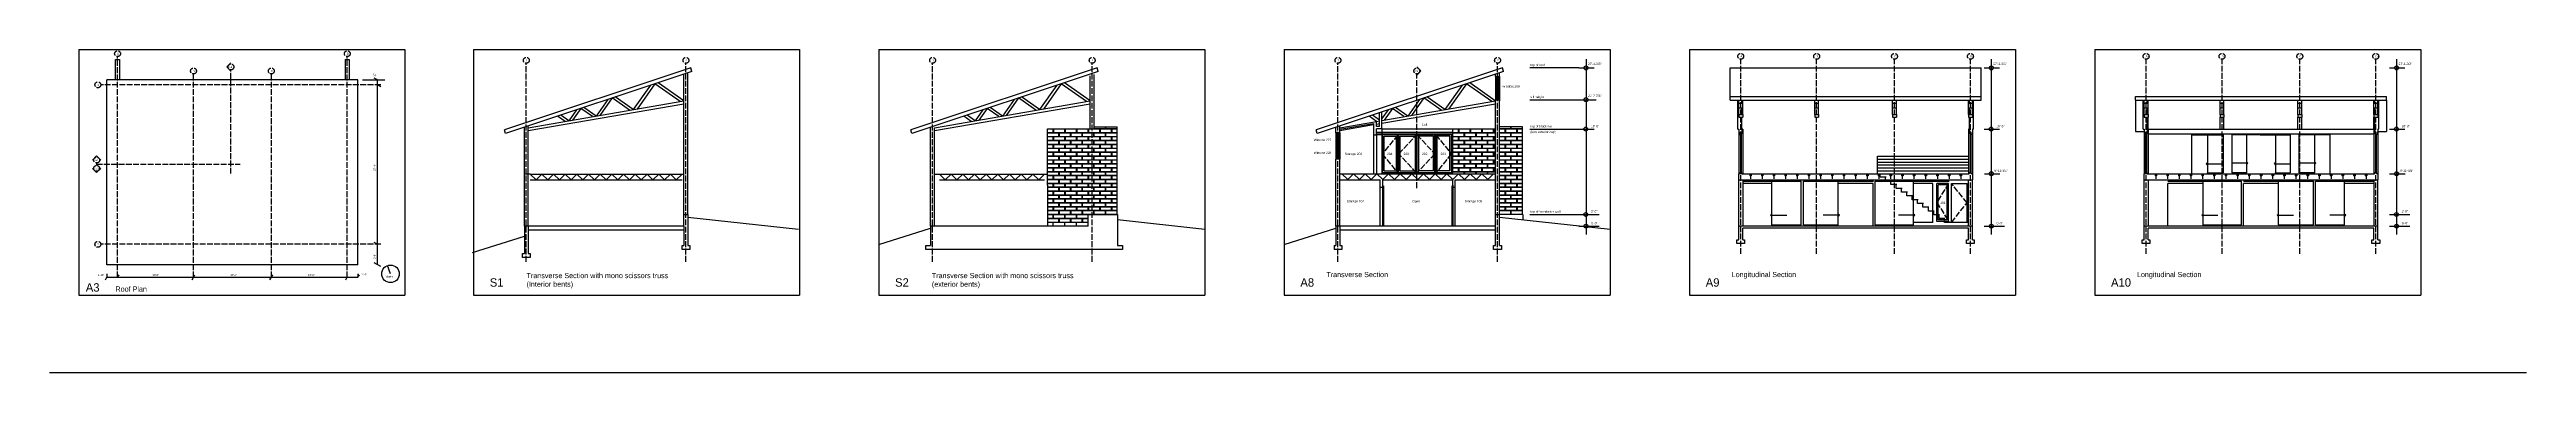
# Model space of a CAD drawing. Header units: inches. Extents: x 1267 to 6358, y -2516 to 3346.
# Drawn here: x 1267 to 6358, y 1339 to 2003 of the extents above; entities that cross this region are included whole.
import ezdxf

# ---------------------------------------------------------------- set-up
doc = ezdxf.new("R2010")
doc.units = ezdxf.units.IN
doc.header["$MEASUREMENT"] = 0
doc.linetypes.add('ACAD_ISO02W100', pattern=[15, 12, -3])
for name, color, linetype in [('blocks', 251, 'Continuous'), ('const', 7, 'Continuous'), ('e1', 7, 'Continuous'), ('e2', 251, 'Continuous'), ('glass', 172, 'Continuous'), ('glassSwing', 172, 'ACAD_ISO02W100'), ('grid', 252, 'ACAD_ISO02W100'), ('stairs', 140, 'Continuous'), ('walls', 7, 'Continuous')]:
    doc.layers.add(name, color=color, linetype=linetype)

msp = doc.modelspace()

# ---------------------------------------------------------------- linework, layer by layer
for p, q in [((1327.8, 2002.8), (1997.9, 2002.8)), ((1327.8, 2002.8), (1327.8, 1497.8)), ((1997.9, 2002.8), (1997.9, 1497.8)), ((2138.8, 2002.8), (2808.9, 2002.8)), ((2138.8, 2002.8), (2138.8, 1497.8)), ((2808.9, 2002.8), (2808.9, 1497.8)), ((2971.7, 2002.8), (3641.8, 2002.8)), ((2971.7, 2002.8), (2971.7, 1497.8)), ((3641.8, 2002.8), (3641.8, 1497.8)), ((3804.6, 2002.8), (3804.6, 1497.8)), ((3804.6, 2002.8), (4474.8, 2002.8)), ((4474.8, 2002.8), (4474.8, 1497.8)), ((4637.6, 2002.8), (4637.6, 1497.8)), ((4637.6, 2002.8), (5307.7, 2002.8)), ((5307.7, 2002.8), (5307.7, 1497.8)), ((5470.5, 2002.8), (5470.5, 1497.8)), ((5470.5, 2002.8), (6140.6, 2002.8)), ((6140.6, 2002.8), (6140.6, 1497.8)), ((2571.3, 1663.6), (2579.3, 1663.6)), ((3402.2, 1663.6), (3414.2, 1663.6)), ((4239.2, 1663.6), (4247.2, 1663.6)), ((1327.8, 1497.8), (1997.9, 1497.8)), ((2138.8, 1497.8), (2808.9, 1497.8)), ((2971.7, 1497.8), (3641.8, 1497.8)), ((3804.6, 1497.8), (4474.8, 1497.8)), ((4637.6, 1497.8), (5307.7, 1497.8)), ((5470.5, 1497.8), (6140.6, 1497.8))]:
    msp.add_line(p, q)
at = {"layer": 'blocks'}
for p, q in [((3330, 1832.1), (3330, 1839.6)), ((3330.5, 1839.6), (3330.5, 1832.1)), ((3354, 1832.1), (3354, 1839.6)), ((3354.5, 1839.6), (3354.5, 1832.1)), ((3378, 1832.1), (3378, 1839.6)), ((3378.5, 1839.6), (3378.5, 1832.1)), ((3402, 1832.1), (3402, 1839.6)), ((3402.5, 1839.6), (3402.5, 1832.1)), ((3414.2, 1840.1), (3414.2, 1843.6)), ((3414.2, 1840.1), (3437.7, 1840.1)), ((3414.2, 1839.6), (3426, 1839.6)), ((3426, 1832.1), (3426, 1839.6)), ((3426.5, 1839.6), (3450, 1839.6)), ((3426.5, 1839.6), (3426.5, 1832.1)), ((3437.7, 1840.1), (3437.7, 1843.6)), ((3438.2, 1840.1), (3438.2, 1843.6)), ((3438.2, 1840.1), (3461.7, 1840.1)), ((3450, 1832.1), (3450, 1839.6)), ((3450.5, 1839.6), (3461.7, 1839.6)), ((3450.5, 1839.6), (3450.5, 1832.1)), ((4162.9, 1832.1), (4162.9, 1839.6)), ((4163.4, 1839.6), (4163.4, 1832.1)), ((4186.9, 1832.1), (4186.9, 1839.6)), ((4187.4, 1839.6), (4187.4, 1832.1)), ((4210.9, 1832.1), (4210.9, 1839.6)), ((4211.4, 1839.6), (4211.4, 1832.1)), ((4234.9, 1832.1), (4234.9, 1839.6)), ((4235.4, 1839.6), (4235.4, 1832.1)), ((4247.2, 1840.1), (4270.7, 1840.1)), ((4247.2, 1839.6), (4258.9, 1839.6)), ((4258.9, 1832.1), (4258.9, 1839.6)), ((4259.4, 1839.6), (4282.9, 1839.6)), ((4259.4, 1839.6), (4259.4, 1832.1)), ((4270.7, 1840.1), (4270.7, 1843.6)), ((4271.2, 1840.1), (4271.2, 1843.6)), ((4271.2, 1840.1), (4294.7, 1840.1)), ((4282.9, 1832.1), (4282.9, 1839.6)), ((4283.4, 1839.6), (4294.7, 1839.6)), ((4283.4, 1839.6), (4283.4, 1832.1)), ((3318.2, 1832.1), (3330, 1832.1)), ((3318.2, 1831.6), (3341.7, 1831.6)), ((3318.2, 1824.1), (3341.7, 1824.1)), ((3318.2, 1823.6), (3330, 1823.6)), ((3318.2, 1816.1), (3330, 1816.1)), ((3318.2, 1815.6), (3341.7, 1815.6)), ((3318.2, 1808.1), (3341.7, 1808.1)), ((3318.2, 1807.6), (3330, 1807.6)), ((3318.2, 1800.1), (3330, 1800.1)), ((3318.2, 1799.6), (3341.7, 1799.6)), ((3318.2, 1792.1), (3341.7, 1792.1)), ((3318.2, 1791.6), (3330, 1791.6)), ((3318.2, 1784.1), (3330, 1784.1)), ((3318.2, 1783.6), (3341.7, 1783.6)), ((3330, 1816.1), (3330, 1823.6)), ((3330, 1800.1), (3330, 1807.6)), ((3330, 1784.1), (3330, 1791.6)), ((3330.5, 1832.1), (3354, 1832.1)), ((3330.5, 1823.6), (3330.5, 1816.1)), ((3330.5, 1823.6), (3354, 1823.6)), ((3330.5, 1816.1), (3354, 1816.1)), ((3330.5, 1807.6), (3330.5, 1800.1)), ((3330.5, 1807.6), (3354, 1807.6)), ((3330.5, 1800.1), (3354, 1800.1)), ((3330.5, 1791.6), (3330.5, 1784.1)), ((3330.5, 1791.6), (3354, 1791.6)), ((3330.5, 1784.1), (3354, 1784.1)), ((3341.7, 1824.1), (3341.7, 1831.6)), ((3341.7, 1808.1), (3341.7, 1815.6)), ((3341.7, 1792.1), (3341.7, 1799.6)), ((3341.7, 1776.1), (3341.7, 1783.6)), ((3342.2, 1831.6), (3342.2, 1824.1)), ((3342.2, 1831.6), (3365.7, 1831.6)), ((3342.2, 1824.1), (3365.7, 1824.1)), ((3342.2, 1815.6), (3342.2, 1808.1)), ((3342.2, 1815.6), (3365.7, 1815.6)), ((3342.2, 1808.1), (3365.7, 1808.1)), ((3342.2, 1799.6), (3365.7, 1799.6)), ((3342.2, 1799.6), (3342.2, 1792.1)), ((3342.2, 1792.1), (3365.7, 1792.1)), ((3342.2, 1783.6), (3342.2, 1776.1)), ((3342.2, 1783.6), (3365.7, 1783.6)), ((3354, 1816.1), (3354, 1823.6)), ((3354, 1800.1), (3354, 1807.6)), ((3354, 1784.1), (3354, 1791.6)), ((3354.5, 1832.1), (3378, 1832.1)), ((3354.5, 1823.6), (3378, 1823.6)), ((3354.5, 1823.6), (3354.5, 1816.1)), ((3354.5, 1816.1), (3378, 1816.1)), ((3354.5, 1807.6), (3354.5, 1800.1)), ((3354.5, 1807.6), (3378, 1807.6)), ((3354.5, 1800.1), (3378, 1800.1)), ((3354.5, 1791.6), (3354.5, 1784.1)), ((3354.5, 1791.6), (3378, 1791.6)), ((3354.5, 1784.1), (3378, 1784.1)), ((3365.7, 1824.1), (3365.7, 1831.6)), ((3365.7, 1808.1), (3365.7, 1815.6)), ((3365.7, 1792.1), (3365.7, 1799.6)), ((3365.7, 1776.1), (3365.7, 1783.6)), ((3366.2, 1831.6), (3389.7, 1831.6)), ((3366.2, 1831.6), (3366.2, 1824.1)), ((3366.2, 1824.1), (3389.7, 1824.1)), ((3366.2, 1815.6), (3389.7, 1815.6)), ((3366.2, 1815.6), (3366.2, 1808.1)), ((3366.2, 1808.1), (3389.7, 1808.1)), ((3366.2, 1799.6), (3389.7, 1799.6)), ((3366.2, 1799.6), (3366.2, 1792.1)), ((3366.2, 1792.1), (3389.7, 1792.1)), ((3366.2, 1783.6), (3389.7, 1783.6)), ((3366.2, 1783.6), (3366.2, 1776.1)), ((3378, 1816.1), (3378, 1823.6)), ((3378, 1800.1), (3378, 1807.6)), ((3378, 1784.1), (3378, 1791.6)), ((3378.5, 1832.1), (3402, 1832.1)), ((3378.5, 1823.6), (3402, 1823.6)), ((3378.5, 1823.6), (3378.5, 1816.1)), ((3378.5, 1816.1), (3402, 1816.1)), ((3378.5, 1807.6), (3402, 1807.6)), ((3378.5, 1807.6), (3378.5, 1800.1)), ((3378.5, 1800.1), (3402, 1800.1)), ((3378.5, 1791.6), (3402, 1791.6)), ((3378.5, 1791.6), (3378.5, 1784.1)), ((3378.5, 1784.1), (3402, 1784.1)), ((3389.7, 1824.1), (3389.7, 1831.6)), ((3389.7, 1808.1), (3389.7, 1815.6)), ((3389.7, 1792.1), (3389.7, 1799.6)), ((3389.7, 1776.1), (3389.7, 1783.6)), ((3390.2, 1824.1), (3390.2, 1831.6)), ((3390.2, 1831.6), (3413.7, 1831.6)), ((3390.2, 1824.1), (3413.7, 1824.1)), ((3390.2, 1808.1), (3390.2, 1815.6)), ((3390.2, 1815.6), (3413.7, 1815.6)), ((3390.2, 1808.1), (3413.7, 1808.1)), ((3390.2, 1799.6), (3413.7, 1799.6)), ((3390.2, 1792.1), (3390.2, 1799.6)), ((3390.2, 1792.1), (3413.7, 1792.1)), ((3390.2, 1776.1), (3390.2, 1783.6)), ((3390.2, 1783.6), (3413.7, 1783.6)), ((3402, 1816.1), (3402, 1823.6)), ((3402, 1800.1), (3402, 1807.6)), ((3402, 1784.1), (3402, 1791.6)), ((3402.5, 1832.1), (3426, 1832.1)), ((3402.5, 1823.6), (3402.5, 1816.1)), ((3402.5, 1823.6), (3426, 1823.6)), ((3402.5, 1816.1), (3426, 1816.1)), ((3402.5, 1807.6), (3402.5, 1800.1)), ((3402.5, 1807.6), (3426, 1807.6)), ((3402.5, 1800.1), (3426, 1800.1)), ((3402.5, 1791.6), (3402.5, 1784.1)), ((3402.5, 1791.6), (3426, 1791.6)), ((3402.5, 1784.1), (3426, 1784.1)), ((3413.7, 1824.1), (3413.7, 1831.6)), ((3413.7, 1808.1), (3413.7, 1815.6)), ((3413.7, 1792.1), (3413.7, 1799.6)), ((3413.7, 1776.1), (3413.7, 1783.6)), ((3414.2, 1831.6), (3437.7, 1831.6)), ((3414.2, 1824.1), (3414.2, 1831.6)), ((3414.2, 1824.1), (3437.7, 1824.1)), ((3414.2, 1815.6), (3437.7, 1815.6)), ((3414.2, 1808.1), (3414.2, 1815.6)), ((3414.2, 1808.1), (3437.7, 1808.1)), ((3414.2, 1799.6), (3437.7, 1799.6)), ((3414.2, 1792.1), (3414.2, 1799.6)), ((3414.2, 1792.1), (3437.7, 1792.1)), ((3414.2, 1783.6), (3437.7, 1783.6)), ((3414.2, 1776.1), (3414.2, 1783.6)), ((3426, 1816.1), (3426, 1823.6)), ((3426, 1800.1), (3426, 1807.6)), ((3426, 1784.1), (3426, 1791.6)), ((3426.5, 1832.1), (3450, 1832.1)), ((3426.5, 1823.6), (3450, 1823.6)), ((3426.5, 1823.6), (3426.5, 1816.1)), ((3426.5, 1816.1), (3450, 1816.1)), ((3426.5, 1807.6), (3450, 1807.6)), ((3426.5, 1807.6), (3426.5, 1800.1)), ((3426.5, 1800.1), (3450, 1800.1)), ((3426.5, 1791.6), (3450, 1791.6)), ((3426.5, 1791.6), (3426.5, 1784.1)), ((3426.5, 1784.1), (3450, 1784.1)), ((3437.7, 1824.1), (3437.7, 1831.6)), ((3437.7, 1808.1), (3437.7, 1815.6)), ((3437.7, 1792.1), (3437.7, 1799.6)), ((3437.7, 1776.1), (3437.7, 1783.6)), ((3438.2, 1824.1), (3438.2, 1831.6)), ((3438.2, 1831.6), (3461.7, 1831.6)), ((3438.2, 1824.1), (3461.7, 1824.1)), ((3438.2, 1808.1), (3438.2, 1815.6)), ((3438.2, 1815.6), (3461.7, 1815.6)), ((3438.2, 1808.1), (3461.7, 1808.1)), ((3438.2, 1799.6), (3461.7, 1799.6)), ((3438.2, 1792.1), (3438.2, 1799.6)), ((3438.2, 1792.1), (3461.7, 1792.1)), ((3438.2, 1776.1), (3438.2, 1783.6)), ((3438.2, 1783.6), (3461.7, 1783.6)), ((3450, 1816.1), (3450, 1823.6)), ((3450, 1800.1), (3450, 1807.6)), ((3450, 1784.1), (3450, 1791.6)), ((3450.5, 1832.1), (3461.7, 1832.1)), ((3450.5, 1823.6), (3450.5, 1816.1)), ((3450.5, 1823.6), (3461.7, 1823.6)), ((3450.5, 1816.1), (3461.7, 1816.1)), ((3450.5, 1807.6), (3450.5, 1800.1)), ((3450.5, 1807.6), (3461.7, 1807.6)), ((3450.5, 1800.1), (3461.7, 1800.1)), ((3450.5, 1791.6), (3450.5, 1784.1)), ((3450.5, 1791.6), (3461.7, 1791.6)), ((3450.5, 1784.1), (3461.7, 1784.1)), ((4151.2, 1832.1), (4162.9, 1832.1)), ((4151.2, 1831.6), (4174.7, 1831.6)), ((4151.2, 1824.1), (4174.7, 1824.1)), ((4151.2, 1823.6), (4162.9, 1823.6)), ((4151.2, 1816.1), (4162.9, 1816.1)), ((4151.2, 1815.6), (4174.7, 1815.6)), ((4151.2, 1808.1), (4174.7, 1808.1)), ((4151.2, 1807.6), (4162.9, 1807.6)), ((4151.2, 1800.1), (4162.9, 1800.1)), ((4151.2, 1799.6), (4174.7, 1799.6)), ((4151.2, 1792.1), (4174.7, 1792.1)), ((4151.2, 1791.6), (4162.9, 1791.6)), ((4151.2, 1784.1), (4162.9, 1784.1)), ((4151.2, 1783.6), (4174.7, 1783.6)), ((4162.9, 1816.1), (4162.9, 1823.6)), ((4162.9, 1800.1), (4162.9, 1807.6)), ((4162.9, 1784.1), (4162.9, 1791.6)), ((4163.4, 1832.1), (4186.9, 1832.1)), ((4163.4, 1823.6), (4186.9, 1823.6)), ((4163.4, 1823.6), (4163.4, 1816.1)), ((4163.4, 1816.1), (4186.9, 1816.1)), ((4163.4, 1807.6), (4163.4, 1800.1)), ((4163.4, 1807.6), (4186.9, 1807.6)), ((4163.4, 1800.1), (4186.9, 1800.1)), ((4163.4, 1791.6), (4186.9, 1791.6)), ((4163.4, 1791.6), (4163.4, 1784.1)), ((4163.4, 1784.1), (4186.9, 1784.1)), ((4174.7, 1824.1), (4174.7, 1831.6)), ((4174.7, 1808.1), (4174.7, 1815.6)), ((4174.7, 1792.1), (4174.7, 1799.6)), ((4174.7, 1776.1), (4174.7, 1783.6)), ((4175.2, 1831.6), (4198.7, 1831.6)), ((4175.2, 1831.6), (4175.2, 1824.1)), ((4175.2, 1824.1), (4198.7, 1824.1)), ((4175.2, 1815.6), (4198.7, 1815.6)), ((4175.2, 1815.6), (4175.2, 1808.1)), ((4175.2, 1808.1), (4198.7, 1808.1)), ((4175.2, 1799.6), (4175.2, 1792.1)), ((4175.2, 1799.6), (4198.7, 1799.6)), ((4175.2, 1792.1), (4198.7, 1792.1)), ((4175.2, 1783.6), (4198.7, 1783.6)), ((4175.2, 1783.6), (4175.2, 1776.1)), ((4186.9, 1816.1), (4186.9, 1823.6)), ((4186.9, 1800.1), (4186.9, 1807.6)), ((4186.9, 1784.1), (4186.9, 1791.6)), ((4187.4, 1832.1), (4210.9, 1832.1)), ((4187.4, 1823.6), (4210.9, 1823.6)), ((4187.4, 1823.6), (4187.4, 1816.1)), ((4187.4, 1816.1), (4210.9, 1816.1)), ((4187.4, 1807.6), (4187.4, 1800.1)), ((4187.4, 1807.6), (4210.9, 1807.6)), ((4187.4, 1800.1), (4210.9, 1800.1)), ((4187.4, 1791.6), (4210.9, 1791.6)), ((4187.4, 1791.6), (4187.4, 1784.1)), ((4187.4, 1784.1), (4210.9, 1784.1)), ((4198.7, 1824.1), (4198.7, 1831.6)), ((4198.7, 1808.1), (4198.7, 1815.6)), ((4198.7, 1792.1), (4198.7, 1799.6)), ((4198.7, 1776.1), (4198.7, 1783.6)), ((4199.2, 1831.6), (4222.7, 1831.6)), ((4199.2, 1831.6), (4199.2, 1824.1)), ((4199.2, 1824.1), (4222.7, 1824.1)), ((4199.2, 1815.6), (4222.7, 1815.6)), ((4199.2, 1815.6), (4199.2, 1808.1)), ((4199.2, 1808.1), (4222.7, 1808.1)), ((4199.2, 1799.6), (4222.7, 1799.6)), ((4199.2, 1799.6), (4199.2, 1792.1)), ((4199.2, 1792.1), (4222.7, 1792.1)), ((4199.2, 1783.6), (4222.7, 1783.6)), ((4199.2, 1783.6), (4199.2, 1776.1)), ((4210.9, 1816.1), (4210.9, 1823.6)), ((4210.9, 1800.1), (4210.9, 1807.6)), ((4210.9, 1784.1), (4210.9, 1791.6)), ((4211.4, 1832.1), (4234.9, 1832.1)), ((4211.4, 1823.6), (4211.4, 1816.1)), ((4211.4, 1823.6), (4234.9, 1823.6)), ((4211.4, 1816.1), (4234.9, 1816.1)), ((4211.4, 1807.6), (4211.4, 1800.1)), ((4211.4, 1807.6), (4234.9, 1807.6)), ((4211.4, 1800.1), (4234.9, 1800.1)), ((4211.4, 1791.6), (4211.4, 1784.1)), ((4211.4, 1791.6), (4234.9, 1791.6)), ((4211.4, 1784.1), (4234.9, 1784.1)), ((4222.7, 1824.1), (4222.7, 1831.6)), ((4222.7, 1808.1), (4222.7, 1815.6)), ((4222.7, 1792.1), (4222.7, 1799.6)), ((4222.7, 1776.1), (4222.7, 1783.6)), ((4223.2, 1831.6), (4239.2, 1831.6)), ((4223.2, 1824.1), (4223.2, 1831.6)), ((4223.2, 1824.1), (4239.2, 1824.1)), ((4223.2, 1815.6), (4239.2, 1815.6)), ((4223.2, 1808.1), (4223.2, 1815.6)), ((4223.2, 1808.1), (4239.2, 1808.1)), ((4223.2, 1792.1), (4223.2, 1799.6)), ((4223.2, 1799.6), (4239.2, 1799.6)), ((4223.2, 1792.1), (4239.2, 1792.1)), ((4223.2, 1783.6), (4239.2, 1783.6)), ((4223.2, 1776.1), (4223.2, 1783.6)), ((4234.9, 1816.1), (4234.9, 1823.6)), ((4234.9, 1800.1), (4234.9, 1807.6)), ((4234.9, 1784.1), (4234.9, 1791.6)), ((4235.4, 1832.1), (4239.2, 1832.1)), ((4235.4, 1823.6), (4235.4, 1816.1)), ((4235.4, 1823.6), (4239.2, 1823.6)), ((4235.4, 1816.1), (4239.2, 1816.1)), ((4235.4, 1807.6), (4235.4, 1800.1)), ((4235.4, 1807.6), (4239.2, 1807.6)), ((4235.4, 1800.1), (4239.2, 1800.1)), ((4235.4, 1791.6), (4235.4, 1784.1)), ((4235.4, 1791.6), (4239.2, 1791.6)), ((4235.4, 1784.1), (4239.2, 1784.1)), ((4247.2, 1832.1), (4258.9, 1832.1)), ((4247.2, 1831.6), (4270.7, 1831.6)), ((4247.2, 1824.1), (4270.7, 1824.1)), ((4247.2, 1823.6), (4258.9, 1823.6)), ((4247.2, 1816.1), (4258.9, 1816.1)), ((4247.2, 1815.6), (4270.7, 1815.6)), ((4247.2, 1808.1), (4270.7, 1808.1)), ((4247.2, 1807.6), (4258.9, 1807.6)), ((4247.2, 1800.1), (4258.9, 1800.1)), ((4247.2, 1799.6), (4270.7, 1799.6)), ((4247.2, 1792.1), (4270.7, 1792.1)), ((4247.2, 1791.6), (4258.9, 1791.6)), ((4247.2, 1784.1), (4258.9, 1784.1)), ((4247.2, 1783.6), (4270.7, 1783.6)), ((4258.9, 1816.1), (4258.9, 1823.6)), ((4258.9, 1800.1), (4258.9, 1807.6)), ((4258.9, 1784.1), (4258.9, 1791.6)), ((4259.4, 1832.1), (4282.9, 1832.1)), ((4259.4, 1823.6), (4282.9, 1823.6)), ((4259.4, 1823.6), (4259.4, 1816.1)), ((4259.4, 1816.1), (4282.9, 1816.1)), ((4259.4, 1807.6), (4282.9, 1807.6)), ((4259.4, 1807.6), (4259.4, 1800.1)), ((4259.4, 1800.1), (4282.9, 1800.1)), ((4259.4, 1791.6), (4282.9, 1791.6)), ((4259.4, 1791.6), (4259.4, 1784.1)), ((4259.4, 1784.1), (4282.9, 1784.1)), ((4270.7, 1824.1), (4270.7, 1831.6)), ((4270.7, 1808.1), (4270.7, 1815.6)), ((4270.7, 1792.1), (4270.7, 1799.6)), ((4270.7, 1776.1), (4270.7, 1783.6)), ((4271.2, 1831.6), (4294.7, 1831.6)), ((4271.2, 1824.1), (4271.2, 1831.6)), ((4271.2, 1824.1), (4294.7, 1824.1)), ((4271.2, 1815.6), (4294.7, 1815.6)), ((4271.2, 1808.1), (4271.2, 1815.6)), ((4271.2, 1808.1), (4294.7, 1808.1)), ((4271.2, 1792.1), (4271.2, 1799.6)), ((4271.2, 1799.6), (4294.7, 1799.6)), ((4271.2, 1792.1), (4294.7, 1792.1)), ((4271.2, 1783.6), (4294.7, 1783.6)), ((4271.2, 1776.1), (4271.2, 1783.6)), ((4282.9, 1816.1), (4282.9, 1823.6)), ((4282.9, 1800.1), (4282.9, 1807.6)), ((4282.9, 1784.1), (4282.9, 1791.6)), ((4283.4, 1832.1), (4294.7, 1832.1)), ((4283.4, 1823.6), (4294.7, 1823.6)), ((4283.4, 1823.6), (4283.4, 1816.1)), ((4283.4, 1816.1), (4294.7, 1816.1)), ((4283.4, 1807.6), (4283.4, 1800.1)), ((4283.4, 1807.6), (4294.7, 1807.6)), ((4283.4, 1800.1), (4294.7, 1800.1)), ((4283.4, 1791.6), (4294.7, 1791.6)), ((4283.4, 1791.6), (4283.4, 1784.1)), ((4283.4, 1784.1), (4294.7, 1784.1)), ((3318.2, 1776.1), (3341.7, 1776.1)), ((3318.2, 1775.6), (3330, 1775.6)), ((3318.2, 1768.1), (3330, 1768.1)), ((3318.2, 1767.6), (3341.7, 1767.6)), ((3318.2, 1760.1), (3341.7, 1760.1)), ((3318.2, 1759.6), (3330, 1759.6)), ((3318.2, 1752.1), (3330, 1752.1)), ((3318.2, 1751.6), (3341.7, 1751.6)), ((3318.2, 1744.1), (3341.7, 1744.1)), ((3318.2, 1743.6), (3330, 1743.6)), ((3318.2, 1736.1), (3330, 1736.1)), ((3318.2, 1735.6), (3341.7, 1735.6)), ((3330, 1768.1), (3330, 1775.6)), ((3330, 1752.1), (3330, 1759.6)), ((3330, 1736.1), (3330, 1743.6)), ((3330.5, 1775.6), (3330.5, 1768.1)), ((3330.5, 1775.6), (3354, 1775.6)), ((3330.5, 1768.1), (3354, 1768.1)), ((3330.5, 1759.6), (3330.5, 1752.1)), ((3330.5, 1759.6), (3354, 1759.6)), ((3330.5, 1752.1), (3354, 1752.1)), ((3330.5, 1743.6), (3330.5, 1736.1)), ((3330.5, 1743.6), (3354, 1743.6)), ((3330.5, 1736.1), (3354, 1736.1)), ((3341.7, 1760.1), (3341.7, 1767.6)), ((3341.7, 1744.1), (3341.7, 1751.6)), ((3341.7, 1728.1), (3341.7, 1735.6)), ((3342.2, 1776.1), (3365.7, 1776.1)), ((3342.2, 1767.6), (3342.2, 1760.1)), ((3342.2, 1767.6), (3365.7, 1767.6)), ((3342.2, 1760.1), (3365.7, 1760.1)), ((3342.2, 1751.6), (3365.7, 1751.6)), ((3342.2, 1751.6), (3342.2, 1744.1)), ((3342.2, 1744.1), (3365.7, 1744.1)), ((3342.2, 1735.6), (3342.2, 1728.1)), ((3342.2, 1735.6), (3365.7, 1735.6)), ((3354, 1768.1), (3354, 1775.6)), ((3354, 1752.1), (3354, 1759.6)), ((3354, 1736.1), (3354, 1743.6)), ((3354.5, 1775.6), (3378, 1775.6)), ((3354.5, 1775.6), (3354.5, 1768.1)), ((3354.5, 1768.1), (3378, 1768.1)), ((3354.5, 1759.6), (3354.5, 1752.1)), ((3354.5, 1759.6), (3378, 1759.6)), ((3354.5, 1752.1), (3378, 1752.1)), ((3354.5, 1743.6), (3354.5, 1736.1)), ((3354.5, 1743.6), (3378, 1743.6)), ((3354.5, 1736.1), (3378, 1736.1)), ((3365.7, 1760.1), (3365.7, 1767.6)), ((3365.7, 1744.1), (3365.7, 1751.6)), ((3365.7, 1728.1), (3365.7, 1735.6)), ((3366.2, 1776.1), (3389.7, 1776.1)), ((3366.2, 1767.6), (3366.2, 1760.1)), ((3366.2, 1767.6), (3389.7, 1767.6)), ((3366.2, 1760.1), (3389.7, 1760.1)), ((3366.2, 1751.6), (3389.7, 1751.6)), ((3366.2, 1751.6), (3366.2, 1744.1)), ((3366.2, 1744.1), (3389.7, 1744.1)), ((3366.2, 1735.6), (3389.7, 1735.6)), ((3366.2, 1735.6), (3366.2, 1728.1)), ((3378, 1768.1), (3378, 1775.6)), ((3378, 1752.1), (3378, 1759.6)), ((3378, 1736.1), (3378, 1743.6)), ((3378.5, 1775.6), (3402, 1775.6)), ((3378.5, 1775.6), (3378.5, 1768.1)), ((3378.5, 1768.1), (3402, 1768.1)), ((3378.5, 1759.6), (3402, 1759.6)), ((3378.5, 1759.6), (3378.5, 1752.1)), ((3378.5, 1752.1), (3402, 1752.1)), ((3378.5, 1743.6), (3402, 1743.6)), ((3378.5, 1743.6), (3378.5, 1736.1)), ((3378.5, 1736.1), (3402, 1736.1)), ((3389.7, 1760.1), (3389.7, 1767.6)), ((3389.7, 1744.1), (3389.7, 1751.6)), ((3389.7, 1728.1), (3389.7, 1735.6)), ((3390.2, 1776.1), (3413.7, 1776.1)), ((3390.2, 1760.1), (3390.2, 1767.6)), ((3390.2, 1767.6), (3413.7, 1767.6)), ((3390.2, 1760.1), (3413.7, 1760.1)), ((3390.2, 1751.6), (3413.7, 1751.6)), ((3390.2, 1744.1), (3390.2, 1751.6)), ((3390.2, 1744.1), (3413.7, 1744.1)), ((3390.2, 1728.1), (3390.2, 1735.6)), ((3390.2, 1735.6), (3413.7, 1735.6)), ((3402, 1768.1), (3402, 1775.6)), ((3402, 1752.1), (3402, 1759.6)), ((3402, 1736.1), (3402, 1743.6)), ((3402.5, 1775.6), (3402.5, 1768.1)), ((3402.5, 1775.6), (3426, 1775.6)), ((3402.5, 1768.1), (3426, 1768.1)), ((3402.5, 1759.6), (3402.5, 1752.1)), ((3402.5, 1759.6), (3426, 1759.6)), ((3402.5, 1752.1), (3426, 1752.1)), ((3402.5, 1743.6), (3402.5, 1736.1)), ((3402.5, 1743.6), (3426, 1743.6)), ((3402.5, 1736.1), (3426, 1736.1)), ((3413.7, 1760.1), (3413.7, 1767.6)), ((3413.7, 1744.1), (3413.7, 1751.6)), ((3413.7, 1728.1), (3413.7, 1735.6)), ((3414.2, 1776.1), (3437.7, 1776.1)), ((3414.2, 1767.6), (3437.7, 1767.6)), ((3414.2, 1760.1), (3414.2, 1767.6)), ((3414.2, 1760.1), (3437.7, 1760.1)), ((3414.2, 1751.6), (3437.7, 1751.6)), ((3414.2, 1744.1), (3414.2, 1751.6)), ((3414.2, 1744.1), (3437.7, 1744.1)), ((3414.2, 1735.6), (3437.7, 1735.6)), ((3414.2, 1728.1), (3414.2, 1735.6)), ((3426, 1768.1), (3426, 1775.6)), ((3426, 1752.1), (3426, 1759.6)), ((3426, 1736.1), (3426, 1743.6)), ((3426.5, 1775.6), (3450, 1775.6)), ((3426.5, 1775.6), (3426.5, 1768.1)), ((3426.5, 1768.1), (3450, 1768.1)), ((3426.5, 1759.6), (3450, 1759.6)), ((3426.5, 1759.6), (3426.5, 1752.1)), ((3426.5, 1752.1), (3450, 1752.1)), ((3426.5, 1743.6), (3450, 1743.6)), ((3426.5, 1743.6), (3426.5, 1736.1)), ((3426.5, 1736.1), (3450, 1736.1)), ((3437.7, 1760.1), (3437.7, 1767.6)), ((3437.7, 1744.1), (3437.7, 1751.6)), ((3437.7, 1728.1), (3437.7, 1735.6)), ((3438.2, 1776.1), (3461.7, 1776.1)), ((3438.2, 1760.1), (3438.2, 1767.6)), ((3438.2, 1767.6), (3461.7, 1767.6)), ((3438.2, 1760.1), (3461.7, 1760.1)), ((3438.2, 1751.6), (3461.7, 1751.6)), ((3438.2, 1744.1), (3438.2, 1751.6)), ((3438.2, 1744.1), (3461.7, 1744.1)), ((3438.2, 1728.1), (3438.2, 1735.6)), ((3438.2, 1735.6), (3461.7, 1735.6)), ((3450, 1768.1), (3450, 1775.6)), ((3450, 1752.1), (3450, 1759.6)), ((3450, 1736.1), (3450, 1743.6)), ((3450.5, 1775.6), (3450.5, 1768.1)), ((3450.5, 1775.6), (3461.7, 1775.6)), ((3450.5, 1768.1), (3461.7, 1768.1)), ((3450.5, 1759.6), (3450.5, 1752.1)), ((3450.5, 1759.6), (3461.7, 1759.6)), ((3450.5, 1752.1), (3461.7, 1752.1)), ((3450.5, 1743.6), (3450.5, 1736.1)), ((3450.5, 1743.6), (3461.7, 1743.6)), ((3450.5, 1736.1), (3461.7, 1736.1)), ((4151.2, 1776.1), (4174.7, 1776.1)), ((4151.2, 1775.6), (4162.9, 1775.6)), ((4151.2, 1768.1), (4162.9, 1768.1)), ((4151.2, 1767.6), (4174.7, 1767.6)), ((4151.2, 1760.1), (4174.7, 1760.1)), ((4151.2, 1759.6), (4162.9, 1759.6)), ((4151.2, 1752.1), (4162.9, 1752.1)), ((4151.2, 1751.6), (4174.7, 1751.6)), ((4162.9, 1768.1), (4162.9, 1775.6)), ((4162.9, 1752.1), (4162.9, 1759.6)), ((4163.4, 1775.6), (4186.9, 1775.6)), ((4163.4, 1775.6), (4163.4, 1768.1)), ((4163.4, 1768.1), (4186.9, 1768.1)), ((4163.4, 1759.6), (4186.9, 1759.6)), ((4163.4, 1759.6), (4163.4, 1752.1)), ((4163.4, 1752.1), (4186.9, 1752.1)), ((4174.7, 1760.1), (4174.7, 1767.6)), ((4174.7, 1747.4), (4174.7, 1751.6)), ((4175.2, 1776.1), (4198.7, 1776.1)), ((4175.2, 1767.6), (4198.7, 1767.6)), ((4175.2, 1767.6), (4175.2, 1760.1)), ((4175.2, 1760.1), (4198.7, 1760.1)), ((4175.2, 1751.6), (4175.2, 1747.4)), ((4175.2, 1751.6), (4198.7, 1751.6)), ((4186.9, 1768.1), (4186.9, 1775.6)), ((4186.9, 1752.1), (4186.9, 1759.6)), ((4187.4, 1775.6), (4210.9, 1775.6)), ((4187.4, 1775.6), (4187.4, 1768.1)), ((4187.4, 1768.1), (4210.9, 1768.1)), ((4187.4, 1759.6), (4210.9, 1759.6)), ((4187.4, 1759.6), (4187.4, 1752.1)), ((4187.4, 1752.1), (4210.9, 1752.1)), ((4198.7, 1760.1), (4198.7, 1767.6)), ((4198.7, 1747.4), (4198.7, 1751.6)), ((4199.2, 1776.1), (4222.7, 1776.1)), ((4199.2, 1767.6), (4222.7, 1767.6)), ((4199.2, 1767.6), (4199.2, 1760.1)), ((4199.2, 1760.1), (4222.7, 1760.1)), ((4199.2, 1751.6), (4222.7, 1751.6)), ((4199.2, 1751.6), (4199.2, 1747.4)), ((4210.9, 1768.1), (4210.9, 1775.6)), ((4210.9, 1752.1), (4210.9, 1759.6)), ((4211.4, 1775.6), (4211.4, 1768.1)), ((4211.4, 1775.6), (4234.9, 1775.6)), ((4211.4, 1768.1), (4234.9, 1768.1)), ((4211.4, 1759.6), (4234.9, 1759.6)), ((4211.4, 1759.6), (4211.4, 1752.1)), ((4211.4, 1752.1), (4234.9, 1752.1)), ((4222.7, 1760.1), (4222.7, 1767.6)), ((4222.7, 1747.4), (4222.7, 1751.6)), ((4223.2, 1776.1), (4239.2, 1776.1)), ((4223.2, 1767.6), (4239.2, 1767.6)), ((4223.2, 1760.1), (4223.2, 1767.6)), ((4223.2, 1760.1), (4239.2, 1760.1)), ((4223.2, 1747.4), (4223.2, 1751.6)), ((4223.2, 1751.6), (4239.2, 1751.6)), ((4234.9, 1768.1), (4234.9, 1775.6)), ((4234.9, 1752.1), (4234.9, 1759.6)), ((4235.4, 1775.6), (4235.4, 1768.1)), ((4235.4, 1775.6), (4239.2, 1775.6)), ((4235.4, 1768.1), (4239.2, 1768.1)), ((4235.4, 1759.6), (4235.4, 1752.1)), ((4235.4, 1759.6), (4239.2, 1759.6)), ((4235.4, 1752.1), (4239.2, 1752.1)), ((4247.2, 1776.1), (4270.7, 1776.1)), ((4247.2, 1775.6), (4258.9, 1775.6)), ((4247.2, 1768.1), (4258.9, 1768.1)), ((4247.2, 1767.6), (4270.7, 1767.6)), ((4247.2, 1760.1), (4270.7, 1760.1)), ((4247.2, 1759.6), (4258.9, 1759.6)), ((4247.2, 1752.1), (4258.9, 1752.1)), ((4247.2, 1751.6), (4270.7, 1751.6)), ((4247.2, 1744.1), (4270.7, 1744.1)), ((4247.2, 1743.6), (4258.9, 1743.6)), ((4247.2, 1736.1), (4258.9, 1736.1)), ((4247.2, 1735.6), (4270.7, 1735.6)), ((4258.9, 1768.1), (4258.9, 1775.6)), ((4258.9, 1752.1), (4258.9, 1759.6)), ((4258.9, 1736.1), (4258.9, 1743.6)), ((4259.4, 1775.6), (4282.9, 1775.6)), ((4259.4, 1775.6), (4259.4, 1768.1)), ((4259.4, 1768.1), (4282.9, 1768.1)), ((4259.4, 1759.6), (4282.9, 1759.6)), ((4259.4, 1759.6), (4259.4, 1752.1)), ((4259.4, 1752.1), (4282.9, 1752.1)), ((4259.4, 1743.6), (4282.9, 1743.6)), ((4259.4, 1743.6), (4259.4, 1736.1)), ((4259.4, 1736.1), (4282.9, 1736.1)), ((4270.7, 1760.1), (4270.7, 1767.6)), ((4270.7, 1744.1), (4270.7, 1751.6)), ((4270.7, 1728.1), (4270.7, 1735.6)), ((4271.2, 1776.1), (4294.7, 1776.1)), ((4271.2, 1767.6), (4294.7, 1767.6)), ((4271.2, 1760.1), (4271.2, 1767.6)), ((4271.2, 1760.1), (4294.7, 1760.1)), ((4271.2, 1744.1), (4271.2, 1751.6)), ((4271.2, 1751.6), (4294.7, 1751.6)), ((4271.2, 1744.1), (4294.7, 1744.1)), ((4271.2, 1728.1), (4271.2, 1735.6)), ((4271.2, 1735.6), (4294.7, 1735.6)), ((4282.9, 1768.1), (4282.9, 1775.6)), ((4282.9, 1752.1), (4282.9, 1759.6)), ((4282.9, 1736.1), (4282.9, 1743.6)), ((4283.4, 1775.6), (4294.7, 1775.6)), ((4283.4, 1775.6), (4283.4, 1768.1)), ((4283.4, 1768.1), (4294.7, 1768.1)), ((4283.4, 1759.6), (4294.7, 1759.6)), ((4283.4, 1759.6), (4283.4, 1752.1)), ((4283.4, 1752.1), (4294.7, 1752.1)), ((4283.4, 1743.6), (4294.7, 1743.6)), ((4283.4, 1743.6), (4283.4, 1736.1)), ((4283.4, 1736.1), (4294.7, 1736.1)), ((3318.2, 1728.1), (3341.7, 1728.1)), ((3318.2, 1727.6), (3330, 1727.6)), ((3318.2, 1720.1), (3330, 1720.1)), ((3318.2, 1719.6), (3341.7, 1719.6)), ((3318.2, 1712.1), (3341.7, 1712.1)), ((3318.2, 1711.6), (3330, 1711.6)), ((3318.2, 1704.1), (3330, 1704.1)), ((3318.2, 1703.6), (3341.7, 1703.6)), ((3318.2, 1696.1), (3341.7, 1696.1)), ((3318.2, 1695.6), (3330, 1695.6)), ((3318.2, 1688.1), (3330, 1688.1)), ((3318.2, 1687.6), (3341.7, 1687.6)), ((3318.2, 1680.1), (3341.7, 1680.1)), ((3330, 1720.1), (3330, 1727.6)), ((3330, 1704.1), (3330, 1711.6)), ((3330, 1688.1), (3330, 1695.6)), ((3330.5, 1727.6), (3330.5, 1720.1)), ((3330.5, 1727.6), (3354, 1727.6)), ((3330.5, 1720.1), (3354, 1720.1)), ((3330.5, 1711.6), (3330.5, 1704.1)), ((3330.5, 1711.6), (3354, 1711.6)), ((3330.5, 1704.1), (3354, 1704.1)), ((3330.5, 1695.6), (3330.5, 1688.1)), ((3330.5, 1695.6), (3354, 1695.6)), ((3330.5, 1688.1), (3354, 1688.1)), ((3341.7, 1712.1), (3341.7, 1719.6)), ((3341.7, 1696.1), (3341.7, 1703.6)), ((3341.7, 1680.1), (3341.7, 1687.6)), ((3342.2, 1728.1), (3365.7, 1728.1)), ((3342.2, 1719.6), (3342.2, 1712.1)), ((3342.2, 1719.6), (3365.7, 1719.6)), ((3342.2, 1712.1), (3365.7, 1712.1)), ((3342.2, 1703.6), (3342.2, 1696.1)), ((3342.2, 1703.6), (3365.7, 1703.6)), ((3342.2, 1696.1), (3365.7, 1696.1)), ((3342.2, 1687.6), (3365.7, 1687.6)), ((3342.2, 1687.6), (3342.2, 1680.1)), ((3342.2, 1680.1), (3365.7, 1680.1)), ((3354, 1720.1), (3354, 1727.6)), ((3354, 1704.1), (3354, 1711.6)), ((3354, 1688.1), (3354, 1695.6)), ((3354.5, 1727.6), (3354.5, 1720.1)), ((3354.5, 1727.6), (3378, 1727.6)), ((3354.5, 1720.1), (3378, 1720.1)), ((3354.5, 1711.6), (3354.5, 1704.1)), ((3354.5, 1711.6), (3378, 1711.6)), ((3354.5, 1704.1), (3378, 1704.1)), ((3354.5, 1695.6), (3354.5, 1688.1)), ((3354.5, 1695.6), (3378, 1695.6)), ((3354.5, 1688.1), (3378, 1688.1)), ((3365.7, 1712.1), (3365.7, 1719.6)), ((3365.7, 1696.1), (3365.7, 1703.6)), ((3365.7, 1680.1), (3365.7, 1687.6)), ((3366.2, 1728.1), (3389.7, 1728.1)), ((3366.2, 1719.6), (3389.7, 1719.6)), ((3366.2, 1719.6), (3366.2, 1712.1)), ((3366.2, 1712.1), (3389.7, 1712.1)), ((3366.2, 1703.6), (3389.7, 1703.6)), ((3366.2, 1703.6), (3366.2, 1696.1)), ((3366.2, 1696.1), (3389.7, 1696.1)), ((3366.2, 1687.6), (3389.7, 1687.6)), ((3366.2, 1687.6), (3366.2, 1680.1)), ((3366.2, 1680.1), (3389.7, 1680.1)), ((3378, 1720.1), (3378, 1727.6)), ((3378, 1704.1), (3378, 1711.6)), ((3378, 1688.1), (3378, 1695.6)), ((3378.5, 1727.6), (3402, 1727.6)), ((3378.5, 1727.6), (3378.5, 1720.1)), ((3378.5, 1720.1), (3402, 1720.1)), ((3378.5, 1711.6), (3402, 1711.6)), ((3378.5, 1711.6), (3378.5, 1704.1)), ((3378.5, 1704.1), (3402, 1704.1)), ((3378.5, 1695.6), (3378.5, 1688.1)), ((3378.5, 1695.6), (3402, 1695.6)), ((3378.5, 1688.1), (3402, 1688.1)), ((3389.7, 1712.1), (3389.7, 1719.6)), ((3389.7, 1696.1), (3389.7, 1703.6)), ((3389.7, 1680.1), (3389.7, 1687.6)), ((3390.2, 1728.1), (3413.7, 1728.1)), ((3390.2, 1712.1), (3390.2, 1719.6)), ((3390.2, 1719.6), (3413.7, 1719.6)), ((3390.2, 1712.1), (3413.7, 1712.1)), ((3390.2, 1696.1), (3390.2, 1703.6)), ((3390.2, 1703.6), (3413.7, 1703.6)), ((3390.2, 1696.1), (3413.7, 1696.1)), ((3390.2, 1687.6), (3413.7, 1687.6)), ((3390.2, 1680.1), (3390.2, 1687.6)), ((3390.2, 1680.1), (3413.7, 1680.1)), ((3402, 1720.1), (3402, 1727.6)), ((3402, 1704.1), (3402, 1711.6)), ((3402, 1688.1), (3402, 1695.6)), ((3402.5, 1727.6), (3402.5, 1720.1)), ((3402.5, 1727.6), (3426, 1727.6)), ((3402.5, 1720.1), (3426, 1720.1)), ((3402.5, 1711.6), (3402.5, 1704.1)), ((3402.5, 1711.6), (3426, 1711.6)), ((3402.5, 1704.1), (3426, 1704.1)), ((3402.5, 1695.6), (3402.5, 1688.1)), ((3402.5, 1695.6), (3426, 1695.6)), ((3402.5, 1688.1), (3426, 1688.1)), ((3413.7, 1712.1), (3413.7, 1719.6)), ((3413.7, 1696.1), (3413.7, 1703.6)), ((3413.7, 1680.1), (3413.7, 1687.6)), ((3414.2, 1728.1), (3437.7, 1728.1)), ((3414.2, 1719.6), (3437.7, 1719.6)), ((3414.2, 1712.1), (3414.2, 1719.6)), ((3414.2, 1712.1), (3437.7, 1712.1)), ((3414.2, 1703.6), (3437.7, 1703.6)), ((3414.2, 1696.1), (3414.2, 1703.6)), ((3414.2, 1696.1), (3437.7, 1696.1)), ((3414.2, 1687.6), (3437.7, 1687.6)), ((3414.2, 1680.1), (3414.2, 1687.6)), ((3414.2, 1680.1), (3437.7, 1680.1)), ((3426, 1720.1), (3426, 1727.6)), ((3426, 1704.1), (3426, 1711.6)), ((3426, 1688.1), (3426, 1695.6)), ((3426.5, 1727.6), (3450, 1727.6)), ((3426.5, 1727.6), (3426.5, 1720.1)), ((3426.5, 1720.1), (3450, 1720.1)), ((3426.5, 1711.6), (3450, 1711.6)), ((3426.5, 1711.6), (3426.5, 1704.1)), ((3426.5, 1704.1), (3450, 1704.1)), ((3426.5, 1695.6), (3450, 1695.6)), ((3426.5, 1695.6), (3426.5, 1688.1)), ((3426.5, 1688.1), (3450, 1688.1)), ((3437.7, 1712.1), (3437.7, 1719.6)), ((3437.7, 1696.1), (3437.7, 1703.6)), ((3437.7, 1680.1), (3437.7, 1687.6)), ((3438.2, 1728.1), (3461.7, 1728.1)), ((3438.2, 1712.1), (3438.2, 1719.6)), ((3438.2, 1719.6), (3461.7, 1719.6)), ((3438.2, 1712.1), (3461.7, 1712.1)), ((3438.2, 1696.1), (3438.2, 1703.6)), ((3438.2, 1703.6), (3461.7, 1703.6)), ((3438.2, 1696.1), (3461.7, 1696.1)), ((3438.2, 1680.1), (3438.2, 1687.6)), ((3438.2, 1687.6), (3461.7, 1687.6)), ((3438.2, 1680.1), (3461.7, 1680.1)), ((3450, 1720.1), (3450, 1727.6)), ((3450, 1704.1), (3450, 1711.6)), ((3450, 1688.1), (3450, 1695.6)), ((3450.5, 1727.6), (3450.5, 1720.1)), ((3450.5, 1727.6), (3461.7, 1727.6)), ((3450.5, 1720.1), (3461.7, 1720.1)), ((3450.5, 1711.6), (3450.5, 1704.1)), ((3450.5, 1711.6), (3461.7, 1711.6)), ((3450.5, 1704.1), (3461.7, 1704.1)), ((3450.5, 1695.6), (3450.5, 1688.1)), ((3450.5, 1695.6), (3461.7, 1695.6)), ((3450.5, 1688.1), (3461.7, 1688.1)), ((4247.2, 1728.1), (4270.7, 1728.1)), ((4247.2, 1727.6), (4258.9, 1727.6)), ((4247.2, 1720.1), (4258.9, 1720.1)), ((4247.2, 1719.6), (4270.7, 1719.6)), ((4247.2, 1712.1), (4270.7, 1712.1)), ((4247.2, 1711.6), (4258.9, 1711.6)), ((4247.2, 1704.1), (4258.9, 1704.1)), ((4247.2, 1703.6), (4270.7, 1703.6)), ((4247.2, 1696.1), (4270.7, 1696.1)), ((4247.2, 1695.6), (4258.9, 1695.6)), ((4247.2, 1688.1), (4258.9, 1688.1)), ((4247.2, 1687.6), (4270.7, 1687.6)), ((4247.2, 1680.1), (4270.7, 1680.1)), ((4258.9, 1720.1), (4258.9, 1727.6)), ((4258.9, 1704.1), (4258.9, 1711.6)), ((4258.9, 1688.1), (4258.9, 1695.6)), ((4259.4, 1727.6), (4282.9, 1727.6)), ((4259.4, 1727.6), (4259.4, 1720.1)), ((4259.4, 1720.1), (4282.9, 1720.1)), ((4259.4, 1711.6), (4282.9, 1711.6)), ((4259.4, 1711.6), (4259.4, 1704.1)), ((4259.4, 1704.1), (4282.9, 1704.1)), ((4259.4, 1695.6), (4282.9, 1695.6)), ((4259.4, 1695.6), (4259.4, 1688.1)), ((4259.4, 1688.1), (4282.9, 1688.1)), ((4270.7, 1712.1), (4270.7, 1719.6)), ((4270.7, 1696.1), (4270.7, 1703.6)), ((4270.7, 1680.1), (4270.7, 1687.6)), ((4271.2, 1728.1), (4294.7, 1728.1)), ((4271.2, 1719.6), (4294.7, 1719.6)), ((4271.2, 1712.1), (4271.2, 1719.6)), ((4271.2, 1712.1), (4294.7, 1712.1)), ((4271.2, 1703.6), (4294.7, 1703.6)), ((4271.2, 1696.1), (4271.2, 1703.6)), ((4271.2, 1696.1), (4294.7, 1696.1)), ((4271.2, 1680.1), (4271.2, 1687.6)), ((4271.2, 1687.6), (4294.7, 1687.6)), ((4271.2, 1680.1), (4294.7, 1680.1)), ((4282.9, 1720.1), (4282.9, 1727.6)), ((4282.9, 1704.1), (4282.9, 1711.6)), ((4282.9, 1688.1), (4282.9, 1695.6)), ((4283.4, 1727.6), (4294.7, 1727.6)), ((4283.4, 1727.6), (4283.4, 1720.1)), ((4283.4, 1720.1), (4294.7, 1720.1)), ((4283.4, 1711.6), (4294.7, 1711.6)), ((4283.4, 1711.6), (4283.4, 1704.1)), ((4283.4, 1704.1), (4294.7, 1704.1)), ((4283.4, 1695.6), (4294.7, 1695.6)), ((4283.4, 1695.6), (4283.4, 1688.1)), ((4283.4, 1688.1), (4294.7, 1688.1)), ((3318.2, 1679.6), (3330, 1679.6)), ((3318.2, 1672.1), (3330, 1672.1)), ((3318.2, 1671.6), (3341.7, 1671.6)), ((3318.2, 1664.1), (3341.7, 1664.1)), ((3318.2, 1663.6), (3329.7, 1663.6)), ((3318.2, 1656.1), (3329.7, 1656.1)), ((3318.2, 1655.6), (3341.5, 1655.6)), ((3318.2, 1648.1), (3341.5, 1648.1)), ((3318.2, 1647.6), (3329.7, 1647.6)), ((3318.2, 1640.1), (3329.7, 1640.1)), ((3329.7, 1656.1), (3329.7, 1663.6)), ((3329.7, 1640.1), (3329.7, 1647.6)), ((3330, 1672.1), (3330, 1679.6)), ((3330.2, 1663.6), (3353.7, 1663.6)), ((3330.2, 1663.6), (3330.2, 1656.1)), ((3330.2, 1656.1), (3353.7, 1656.1)), ((3330.2, 1647.6), (3353.7, 1647.6)), ((3330.2, 1640.1), (3330.2, 1647.6)), ((3330.2, 1640.1), (3353.7, 1640.1)), ((3330.5, 1679.6), (3354, 1679.6)), ((3330.5, 1679.6), (3330.5, 1672.1)), ((3330.5, 1672.1), (3354, 1672.1)), ((3341.5, 1648.1), (3341.5, 1655.6)), ((3341.7, 1664.1), (3341.7, 1671.6)), ((3342, 1655.6), (3342, 1648.1)), ((3342, 1655.6), (3365.5, 1655.6)), ((3342, 1648.1), (3365.5, 1648.1)), ((3342.2, 1671.6), (3342.2, 1664.1)), ((3342.2, 1671.6), (3365.7, 1671.6)), ((3342.2, 1664.1), (3365.7, 1664.1)), ((3353.7, 1656.1), (3353.7, 1663.6)), ((3353.7, 1640.1), (3353.7, 1647.6)), ((3354, 1672.1), (3354, 1679.6)), ((3354.2, 1663.6), (3377.7, 1663.6)), ((3354.2, 1663.6), (3354.2, 1656.1)), ((3354.2, 1656.1), (3377.7, 1656.1)), ((3354.2, 1647.6), (3377.7, 1647.6)), ((3354.2, 1640.1), (3354.2, 1647.6)), ((3354.2, 1640.1), (3377.7, 1640.1)), ((3354.5, 1679.6), (3378, 1679.6)), ((3354.5, 1679.6), (3354.5, 1672.1)), ((3354.5, 1672.1), (3378, 1672.1)), ((3365.5, 1648.1), (3365.5, 1655.6)), ((3365.7, 1664.1), (3365.7, 1671.6)), ((3366, 1655.6), (3389.5, 1655.6)), ((3366, 1655.6), (3366, 1648.1)), ((3366, 1648.1), (3389.5, 1648.1)), ((3366.2, 1671.6), (3389.7, 1671.6)), ((3366.2, 1671.6), (3366.2, 1664.1)), ((3366.2, 1664.1), (3389.7, 1664.1)), ((3377.7, 1656.1), (3377.7, 1663.6)), ((3377.7, 1640.1), (3377.7, 1647.6)), ((3378, 1672.1), (3378, 1679.6)), ((3378.2, 1663.6), (3401.7, 1663.6)), ((3378.2, 1663.6), (3378.2, 1656.1)), ((3378.2, 1656.1), (3401.7, 1656.1)), ((3378.2, 1647.6), (3401.7, 1647.6)), ((3378.2, 1640.1), (3378.2, 1647.6)), ((3378.2, 1640.1), (3401.7, 1640.1)), ((3378.5, 1679.6), (3402, 1679.6)), ((3378.5, 1679.6), (3378.5, 1672.1)), ((3378.5, 1672.1), (3402, 1672.1)), ((3389.5, 1648.1), (3389.5, 1655.6)), ((3389.7, 1664.1), (3389.7, 1671.6)), ((3390, 1655.6), (3390, 1648.1)), ((3390, 1655.6), (3401.7, 1655.6)), ((3390, 1648.1), (3401.7, 1648.1)), ((3390.2, 1671.6), (3390.2, 1664.1)), ((3390.2, 1671.6), (3413.7, 1671.6)), ((3390.2, 1664.1), (3413.7, 1664.1)), ((3401.7, 1656.1), (3401.7, 1663.6)), ((3401.7, 1648.1), (3401.7, 1655.6)), ((3401.7, 1640.1), (3401.7, 1647.6)), ((3402, 1672.1), (3402, 1679.6)), ((3402.5, 1679.6), (3426, 1679.6)), ((3402.5, 1679.6), (3402.5, 1672.1)), ((3402.5, 1672.1), (3426, 1672.1)), ((3413.7, 1664.1), (3413.7, 1671.6)), ((3414.2, 1671.6), (3437.7, 1671.6)), ((3414.2, 1664.1), (3414.2, 1671.6)), ((3414.2, 1664.1), (3437.7, 1664.1)), ((3426, 1672.1), (3426, 1679.6)), ((3426.5, 1679.6), (3450, 1679.6)), ((3426.5, 1679.6), (3426.5, 1672.1)), ((3426.5, 1672.1), (3450, 1672.1)), ((3437.7, 1664.1), (3437.7, 1671.6)), ((3438.2, 1664.1), (3438.2, 1671.6)), ((3438.2, 1671.6), (3461.7, 1671.6)), ((3438.2, 1664.1), (3461.7, 1664.1)), ((3450, 1672.1), (3450, 1679.6)), ((3450.5, 1679.6), (3461.7, 1679.6)), ((3450.5, 1679.6), (3450.5, 1672.1)), ((3450.5, 1672.1), (3461.7, 1672.1)), ((4247.2, 1679.6), (4258.9, 1679.6)), ((4247.2, 1672.1), (4258.9, 1672.1)), ((4247.2, 1671.6), (4270.7, 1671.6)), ((4247.2, 1664.1), (4270.7, 1664.1)), ((4258.9, 1672.1), (4258.9, 1679.6)), ((4259.4, 1679.6), (4282.9, 1679.6)), ((4259.4, 1679.6), (4259.4, 1672.1)), ((4259.4, 1672.1), (4282.9, 1672.1)), ((4270.7, 1664.1), (4270.7, 1671.6)), ((4271.2, 1671.6), (4294.7, 1671.6)), ((4271.2, 1664.1), (4271.2, 1671.6)), ((4271.2, 1664.1), (4294.7, 1664.1)), ((4282.9, 1672.1), (4282.9, 1679.6)), ((4283.4, 1679.6), (4283.4, 1672.1)), ((4283.4, 1679.6), (4294.7, 1679.6)), ((4283.4, 1672.1), (4294.7, 1672.1))]:
    msp.add_line(p, q, dxfattribs=at)
at = {"layer": 'const'}
for p, q in [((1941.5, 1940.2), (1934.8, 1944)), ((1941.5, 1560.2), (1941.5, 1940.2)), ((1948.1, 1926.3), (1941.5, 1930.2)), ((1941.5, 1602.2), (1934.8, 1606)), ((1382.3, 1529.2), (1385.3, 1534.4)), ((1385.3, 1541.7), (1385.3, 1534.4)), ((1385.3, 1534.4), (1901.3, 1534.4)), ((1407.3, 1534.4), (1410.3, 1539.6)), ((1560.3, 1529.2), (1566.3, 1539.6)), ((1720.3, 1529.2), (1726.3, 1539.6)), ((1876.3, 1529.2), (1879.3, 1534.4)), ((1901.3, 1541.7), (1901.3, 1534.4)), ((1901.3, 1534.4), (1904.3, 1539.6)), ((1948.1, 1556.3), (1934.8, 1564))]:
    msp.add_line(p, q, dxfattribs=at)
at = {"layer": 'e1'}
for p, q in [((2571.3, 1897), (2518.1, 1934.6)), ((3406.2, 1897), (3353.1, 1934.6)), ((2251.3, 1842), (2571.3, 1897)), ((2251.3, 1836.5), (2571.3, 1891.4)), ((2390.7, 1866), (2365.6, 1883.8)), ((2414.9, 1900.2), (2390.7, 1866)), ((2423.7, 1903.1), (2398.4, 1867.3)), ((2459.5, 1877.8), (2423.7, 1903.1)), ((2467.2, 1879.1), (2430.2, 1905.3)), ((2502.8, 1929.5), (2467.2, 1879.1)), ((2511.6, 1932.4), (2474.9, 1880.4)), ((2563.6, 1895.7), (2511.6, 1932.4)), ((3086.2, 1842), (3406.2, 1897)), ((3086.2, 1836.5), (3406.2, 1891.4)), ((3225.7, 1866), (3200.5, 1883.8)), ((3249.9, 1900.2), (3225.7, 1866)), ((3258.7, 1903.1), (3233.3, 1867.3)), ((3294.5, 1877.8), (3258.7, 1903.1)), ((3302.2, 1879.1), (3265.1, 1905.3)), ((3337.8, 1929.5), (3302.2, 1879.1)), ((3346.6, 1932.4), (3309.8, 1880.4)), ((3398.6, 1895.7), (3346.6, 1932.4)), ((2326.8, 1855), (2311.6, 1865.8)), ((2334.5, 1856.3), (2318.1, 1867.9)), ((2350.3, 1878.7), (2334.5, 1856.3)), ((2359.1, 1881.6), (2342.2, 1857.7)), ((2383, 1864.7), (2359.1, 1881.6)), ((3161.8, 1855), (3146.6, 1865.8)), ((3169.5, 1856.3), (3153.1, 1867.9)), ((3185.3, 1878.7), (3169.5, 1856.3)), ((3194.1, 1881.6), (3177.1, 1857.7)), ((3218, 1864.7), (3194.1, 1881.6)), ((3318.2, 1723.6), (3318.2, 1839.7)), ((4151.2, 1747.4), (4151.2, 1839.7)), ((3988.4, 1826.6), (3988.4, 1747.4)), ((3994.4, 1827.1), (3994.4, 1747.4)), ((5670.1, 1827.4), (5734.1, 1827.4)), ((5702.1, 1827.4), (5702.1, 1749.4)), ((5734.1, 1827.4), (5734.1, 1749.4)), ((5810.2, 1827.4), (5752.2, 1827.4)), ((5752.2, 1827.4), (5752.2, 1749.4)), ((5782.2, 1827.4), (5782.2, 1749.4)), ((5810.2, 1827.4), (5872.2, 1827.4)), ((5842.2, 1827.4), (5842.2, 1749.4)), ((5872.2, 1827.4), (5872.2, 1749.4)), ((5954.1, 1827.4), (5890.1, 1827.4)), ((5890.1, 1827.4), (5890.1, 1749.4)), ((5922.1, 1827.4), (5922.1, 1749.4)), ((4747, 1731.8), (4867, 1731.8)), ((4807, 1642.1), (4807, 1731.8)), ((4867, 1642.1), (4867, 1731.8)), ((4872, 1642.1), (4872, 1731.8)), ((4872, 1731.8), (5016, 1731.8)), ((4943, 1642.1), (4943, 1731.8)), ((5019, 1642.1), (5019, 1731.8)), ((5019, 1731.8), (5171, 1731.8)), ((5098, 1642.1), (5098, 1731.8)), ((5621, 1731.8), (5772, 1731.8)), ((5693, 1642.1), (5693, 1731.8)), ((5702.1, 1749.4), (5734.1, 1749.4)), ((5782.2, 1749.4), (5752.2, 1749.4)), ((5772, 1642.1), (5772, 1731.8)), ((5776, 1731.8), (5848.9, 1731.8)), ((5842.2, 1749.4), (5872.2, 1749.4)), ((5848, 1731.8), (5920, 1731.8)), ((5848, 1642.1), (5848, 1731.8)), ((5922.1, 1749.4), (5890.1, 1749.4)), ((5920, 1642.1), (5920, 1731.8)), ((5924, 1731.8), (6044, 1731.8)), ((5924, 1642.1), (5924, 1731.8)), ((5984, 1642.1), (5984, 1731.8)), ((4002.2, 1639.6), (4002.2, 1719.6)), ((4007.2, 1639.6), (4007.2, 1719.6)), ((4151.2, 1639.6), (4151.2, 1719.6)), ((4156.2, 1639.6), (4156.2, 1719.6)), ((4807, 1642.1), (4867, 1642.1)), ((4872, 1642.1), (4943, 1642.1)), ((5019, 1642.1), (5098, 1642.1)), ((5693, 1642.1), (5772, 1642.1)), ((5848, 1642.1), (5920, 1642.1)), ((5924, 1642.1), (5984, 1642.1)), ((1901.3, 1560.2), (1385.3, 1560.2)), ((1267.5, 1338.7), (6357.7, 1338.7))]:
    msp.add_line(p, q, dxfattribs=at)
msp.add_circle((1968.2, 1541.5), 18, dxfattribs=at)
at = {"layer": 'e2'}
for p, q in [((1910.9, 1940.2), (1956.5, 1940.2)), ((4238.4, 1897.5), (4186, 1934.6)), ((4239.2, 1947.5), (4239.2, 1899.5)), ((4239.2, 1946.9), (4239.2, 1943.9)), ((4241.7, 1947.5), (4241.7, 1899.5)), ((4242.3, 1944.5), (4242.3, 1902.5)), ((4244, 1944.5), (4244, 1902.5)), ((4244.7, 1947.5), (4244.7, 1899.5)), ((4247.2, 1947.5), (4247.2, 1899.5)), ((4410.2, 1965), (4309.3, 1965)), ((4410.2, 1965), (4442.1, 1965)), ((4425, 1982.8), (4425, 1622.2)), ((5243.2, 1965), (5275, 1965)), ((5257.9, 1982.8), (5257.9, 1622.2)), ((6076.1, 1965), (6107.9, 1965)), ((6090.8, 1982.8), (6090.8, 1622.2)), ((4005.4, 1856.9), (4239.2, 1897)), ((4005.4, 1851.3), (4239.2, 1891.4)), ((4058.6, 1866), (4033.5, 1883.8)), ((4082.8, 1900.2), (4058.6, 1866)), ((4091.6, 1903.1), (4066.3, 1867.3)), ((4127.4, 1877.8), (4091.6, 1903.1)), ((4135.1, 1879.1), (4098.1, 1905.3)), ((4170.7, 1929.5), (4135.1, 1879.1)), ((4179.5, 1932.4), (4142.7, 1880.4)), ((4231.5, 1895.7), (4179.5, 1932.4)), ((4309.3, 1899.5), (4445.7, 1899.5)), ((4739, 1892.4), (4739, 1898.4)), ((4747, 1892.4), (4747, 1898.4)), ((4895, 1892.4), (4895, 1898.4)), ((4903, 1892.4), (4903, 1898.4)), ((5055, 1892.4), (5055, 1898.4)), ((5063, 1892.4), (5063, 1898.4)), ((5211, 1892.4), (5211, 1898.4)), ((5219, 1892.4), (5219, 1898.4)), ((5554, 1898.4), (5554, 1834.1)), ((5572, 1892.4), (5572, 1898.4)), ((5580, 1892.4), (5580, 1898.4)), ((5728, 1892.4), (5728, 1898.4)), ((5736, 1892.4), (5736, 1898.4)), ((5887.9, 1892.4), (5887.9, 1898.4)), ((5895.9, 1892.4), (5895.9, 1898.4)), ((6044, 1892.4), (6044, 1898.4)), ((6052, 1892.4), (6052, 1898.4)), ((6070, 1898.4), (6070, 1834.1)), ((3919.2, 1836.5), (3988.4, 1848.4)), ((3994.7, 1855), (3979.5, 1865.8)), ((4000.4, 1857.7), (3986, 1867.9)), ((3994.4, 1855), (4000.4, 1856)), ((3994.4, 1849.4), (4000.4, 1850.4)), ((3994.4, 1833.1), (4151.2, 1833.1)), ((4018.2, 1878.7), (4005.4, 1860.6)), ((4005.4, 1839.7), (4239.2, 1839.7)), ((4005.4, 1839.7), (4005.4, 1747.4)), ((4027, 1881.6), (4010.1, 1857.7)), ((4050.9, 1864.7), (4027, 1881.6)), ((4294.7, 1843.6), (4247.2, 1843.6)), ((4294.7, 1664.1), (4294.7, 1843.6)), ((4309.3, 1839.2), (4442.1, 1839.2)), ((4739, 1869.2), (4739, 1882.9)), ((4739, 1833.1), (4739, 1747.4)), ((4747, 1839.2), (4745, 1839.2)), ((4747, 1869.2), (4747, 1882.9)), ((4747, 1839.2), (4747, 1747.4)), ((4895, 1869.2), (4895, 1882.9)), ((4903, 1869.2), (4903, 1882.9)), ((5055, 1869.2), (5055, 1882.9)), ((5063, 1869.2), (5063, 1882.9)), ((5211, 1869.2), (5211, 1882.9)), ((5213, 1839.2), (5211, 1839.2)), ((5211, 1839.2), (5211, 1747.4)), ((5219, 1869.2), (5219, 1882.9)), ((5219, 1833.1), (5219, 1747.4)), ((5243.2, 1839.2), (5275, 1839.2)), ((5554, 1834.1), (5572, 1834.1)), ((5572, 1869.2), (5572, 1882.9)), ((5572, 1833.1), (5572, 1747.4)), ((5580, 1839.2), (5578, 1839.2)), ((5578, 1839.2), (6046, 1839.2)), ((5580, 1869.2), (5580, 1882.9)), ((5580, 1839.2), (5580, 1863.6)), ((5580, 1839.2), (5580, 1747.4)), ((5728, 1869.2), (5728, 1882.9)), ((5728, 1839.2), (5728, 1863.6)), ((5736, 1869.2), (5736, 1882.9)), ((5736, 1839.2), (5736, 1863.6)), ((5887.9, 1869.2), (5887.9, 1882.9)), ((5887.9, 1839.2), (5887.9, 1863.6)), ((5895.9, 1869.2), (5895.9, 1882.9)), ((5895.9, 1839.2), (5895.9, 1863.6)), ((6044, 1869.2), (6044, 1882.9)), ((6044, 1839.2), (6044, 1863.6)), ((6044, 1839.2), (6044, 1747.4)), ((6046, 1839.2), (6044, 1839.2)), ((6052, 1869.2), (6052, 1882.9)), ((6052, 1834.1), (6070, 1834.1)), ((6052, 1833.1), (6052, 1747.4)), ((6076.1, 1839.2), (6107.9, 1839.2)), ((3911.2, 1831.6), (3911.2, 1777)), ((3913.7, 1828.6), (3913.7, 1805.3)), ((3913.7, 1802.3), (3913.7, 1780)), ((3914.3, 1825.6), (3914.3, 1808.3)), ((3914.3, 1799.3), (3914.3, 1783)), ((3916, 1825.6), (3916, 1808.3)), ((3916, 1799.3), (3916, 1783)), ((3916.7, 1828.6), (3916.7, 1805.3)), ((3916.7, 1802.3), (3916.7, 1780)), ((3919.2, 1831.6), (3919.2, 1777)), ((3994.4, 1829.1), (4151.2, 1829.1)), ((4149.2, 1827.1), (3994.4, 1827.1)), ((4006.3, 1827.1), (4006.3, 1749.1)), ((4009.5, 1824.6), (4035.3, 1824.6)), ((4009.5, 1824.6), (4009.5, 1753.1)), ((4009.5, 1753.1), (4009.5, 1824.6)), ((4035.3, 1753.1), (4035.3, 1824.6)), ((4038.3, 1749.1), (4038.3, 1827.1)), ((4040.3, 1749.1), (4040.3, 1827.1)), ((4043.3, 1753.1), (4043.3, 1824.6)), ((4043.3, 1824.6), (4073.8, 1824.6)), ((4073.8, 1824.6), (4073.8, 1753.1)), ((4076.3, 1749.1), (4076.3, 1827.1)), ((4078.3, 1749.1), (4078.3, 1827.1)), ((4080.8, 1824.6), (4080.8, 1753.1)), ((4111.3, 1824.6), (4080.8, 1824.6)), ((4111.3, 1753.1), (4111.3, 1824.6)), ((4114.3, 1749.1), (4114.3, 1827.1)), ((4116.3, 1749.1), (4116.3, 1827.1)), ((4119.3, 1753.1), (4119.3, 1824.6)), ((4145, 1824.6), (4119.3, 1824.6)), ((4145, 1753.1), (4145, 1824.6)), ((4145, 1824.6), (4145, 1753.1)), ((4148.3, 1827.1), (4148.3, 1749.1)), ((4149.2, 1749.1), (4149.2, 1827.1)), ((4742.2, 1824.6), (4742.2, 1753.1)), ((4743.9, 1824.6), (4743.9, 1753.1)), ((5214.2, 1824.6), (5214.2, 1753.1)), ((5215.9, 1824.6), (5215.9, 1753.1)), ((5575.1, 1824.6), (5575.1, 1753.1)), ((5576.8, 1824.6), (5576.8, 1753.1)), ((5580, 1829.1), (6044, 1829.1)), ((5670.1, 1747.4), (5670.1, 1829.1)), ((5954.1, 1747.4), (5954.1, 1829.1)), ((6047.1, 1824.6), (6047.1, 1753.1)), ((6048.8, 1824.6), (6048.8, 1753.1)), ((3923.2, 1747.4), (3935.2, 1735.4)), ((3935.2, 1735.4), (3947.2, 1747.4)), ((3947.2, 1747.4), (3959.2, 1735.4)), ((3959.2, 1735.4), (3971.2, 1747.4)), ((3971.2, 1747.4), (3983.2, 1735.4)), ((3983.2, 1735.4), (3995.2, 1747.4)), ((3995.2, 1747.4), (4007.2, 1735.4)), ((4149.2, 1749.1), (4005.4, 1749.1)), ((4007.2, 1735.4), (4019.2, 1747.4)), ((4008, 1749.1), (4148, 1749.1)), ((4009.5, 1753.1), (4035.3, 1753.1)), ((4019.2, 1747.4), (4031.2, 1735.4)), ((4031.2, 1735.4), (4043.2, 1747.4)), ((4043.2, 1747.4), (4055.2, 1735.4)), ((4043.3, 1753.1), (4073.8, 1753.1)), ((4055.2, 1735.4), (4067.2, 1747.4)), ((4067.2, 1747.4), (4079.2, 1735.4)), ((4079.2, 1735.4), (4091.2, 1747.4)), ((4111.3, 1753.1), (4080.8, 1753.1)), ((4091.2, 1747.4), (4103.2, 1735.4)), ((4103.2, 1735.4), (4115.2, 1747.4)), ((4115.2, 1747.4), (4127.2, 1735.4)), ((4145, 1753.1), (4119.3, 1753.1)), ((4127.2, 1735.4), (4139.2, 1747.4)), ((4139.2, 1747.4), (4151.2, 1735.4)), ((4151.2, 1735.4), (4163.2, 1747.4)), ((4163.2, 1747.4), (4175.2, 1735.4)), ((4175.2, 1735.4), (4187.2, 1747.4)), ((4187.2, 1747.4), (4199.2, 1735.4)), ((4199.2, 1735.4), (4211.2, 1747.4)), ((4211.2, 1747.4), (4223.2, 1735.4)), ((4223.2, 1735.4), (4235.2, 1747.4)), ((4739, 1640.1), (4739, 1734.6)), ((4747, 1734.6), (4747, 1639.6)), ((5211, 1639.6), (5211, 1734.6)), ((5219, 1639.6), (5219, 1734.6)), ((5243.6, 1747.4), (5275.4, 1747.4)), ((5572, 1640.1), (5572, 1734.6)), ((5580, 1734.6), (5580, 1639.6)), ((5702.1, 1747.4), (5702.1, 1749.4)), ((5782.2, 1747.4), (5782.2, 1749.4)), ((5842.2, 1747.4), (5842.2, 1749.4)), ((5922.1, 1747.4), (5922.1, 1749.4)), ((6044, 1734.6), (6044, 1639.6)), ((6052, 1640.1), (6052, 1734.6)), ((6076.5, 1747.4), (6108.3, 1747.4)), ((4807, 1727.4), (4747, 1727.4)), ((4807, 1639.6), (4807, 1727.4)), ((4943, 1639.6), (4943, 1727.4)), ((5015, 1727.4), (4943, 1727.4)), ((5015, 1639.6), (5015, 1727.4)), ((5098, 1647.4), (5098, 1727.4)), ((5138, 1727.4), (5098, 1727.4)), ((5138, 1647.4), (5138, 1727.4)), ((5146, 1649.4), (5146, 1727.4)), ((5170, 1727.4), (5146, 1727.4)), ((5149, 1652.4), (5149, 1724.4)), ((5167, 1724.4), (5149, 1724.4)), ((5167, 1652.4), (5167, 1724.4)), ((5170, 1649.4), (5170, 1727.4)), ((5176, 1647.4), (5176, 1727.4)), ((5176, 1727.4), (5208, 1727.4)), ((5208, 1647.4), (5208, 1727.4)), ((5693, 1727.4), (5621, 1727.4)), ((5621, 1639.6), (5621, 1727.4)), ((5847.9, 1727.4), (5775.9, 1727.4)), ((5775.9, 1639.6), (5775.9, 1727.4)), ((5776, 1639.6), (5776, 1727.4)), ((6044, 1727.4), (5983.9, 1727.4)), ((4295.2, 1663.6), (4247.2, 1663.6)), ((4295.2, 1663.6), (4295.2, 1653)), ((4309.3, 1663.7), (4452.2, 1663.7)), ((4410.2, 1639.6), (4452.2, 1639.6)), ((5138, 1647.4), (5098, 1647.4)), ((5170, 1649.4), (5146, 1649.4)), ((5167, 1652.4), (5149, 1652.4)), ((5243.2, 1639.6), (5285.1, 1639.6)), ((5693, 1639.6), (5693, 1642.1)), ((5848, 1642.1), (5848, 1639.6)), ((6076.1, 1663.7), (6118.1, 1663.7)), ((6076.1, 1639.6), (6118.1, 1639.6))]:
    msp.add_line(p, q, dxfattribs=at)
for centre in [(4425, 1965), (5257.9, 1965), (6090.8, 1965), (4425, 1899.5), (4424.5, 1839.1), (5257.5, 1839.1), (6090.4, 1839.1), (5257.9, 1747.4), (6090.8, 1747.4), (4424.5, 1663.6), (4425, 1639.6), (5257.9, 1639.6), (6090.4, 1663.6), (6090.8, 1639.6)]:
    msp.add_circle(centre, 4, dxfattribs=at)
at = {"layer": 'glass'}
for p, q in [((4243.2, 1944.5), (4243.2, 1902.5)), ((3915.2, 1825.6), (3915.2, 1808.3)), ((3915.2, 1799.3), (3915.2, 1783)), ((4743, 1824.6), (4743, 1753.1)), ((5215, 1824.6), (5215, 1753.1)), ((5576, 1824.6), (5576, 1753.1)), ((6048, 1824.6), (6048, 1753.1))]:
    msp.add_line(p, q, dxfattribs=at)
at = {"layer": 'glassSwing'}
for p, q in [((4038.3, 1827.1), (4006.3, 1788.1)), ((4006.3, 1788.1), (4038.3, 1749.1)), ((4040.3, 1788.1), (4076.3, 1827.1)), ((4076.3, 1749.1), (4040.3, 1788.1)), ((4078.3, 1827.1), (4114.3, 1788.1)), ((4114.3, 1788.1), (4078.3, 1749.1)), ((4116.3, 1827.1), (4148.3, 1788.1)), ((4148.3, 1788.1), (4116.3, 1749.1)), ((5170, 1727.4), (5146, 1688.4)), ((5146, 1688.4), (5170, 1649.4)), ((5208, 1687.4), (5176, 1727.4)), ((5176, 1647.4), (5208, 1687.4))]:
    msp.add_line(p, q, dxfattribs=at)
at = {"layer": 'grid'}
for p, q in [((1407.3, 1534.4), (1407.3, 1988.1)), ((1879.3, 1534.4), (1879.3, 1988.1)), ((1563.3, 1534.4), (1563.3, 1952.6)), ((1640.3, 1747.5), (1640.3, 1960.9)), ((1723.3, 1534.4), (1723.3, 1952.6)), ((2247.3, 1566.4), (2247.3, 1974.6)), ((2575.3, 1566.4), (2575.3, 1974.6)), ((3082.2, 1566.4), (3082.2, 1974.6)), ((3410.2, 1566.4), (3410.2, 1974.6)), ((3915.2, 1566.4), (3915.2, 1974.6)), ((4077.3, 1717.9), (4077.3, 1952.6)), ((4243.2, 1566.4), (4243.2, 1974.6)), ((4743, 1582.5), (4743, 1982.7)), ((4899, 1582.5), (4899, 1982.7)), ((5059, 1582.5), (5059, 1982.7)), ((5215, 1582.5), (5215, 1982.7)), ((5576, 1582.5), (5576, 1982.7)), ((5732, 1582.5), (5732, 1982.7)), ((5891.9, 1582.5), (5891.9, 1982.7)), ((6048, 1582.5), (6048, 1982.7)), ((1948.1, 1930.2), (1372.8, 1930.2)), ((1364.3, 1769.4), (1364.3, 1764.4)), ((1364.3, 1766.9), (1659.1, 1766.9)), ((1948.1, 1602.2), (1372.8, 1602.2))]:
    msp.add_line(p, q, dxfattribs=at)
for centre in [(1407.3, 1994.1), (1879.3, 1994.1), (2247.3, 1980.6), (2575.3, 1980.6), (3082.2, 1980.6), (3410.2, 1980.6), (3915.2, 1980.6), (4243.2, 1980.6), (4743, 1988.7), (4899, 1988.7), (5059, 1988.7), (5215, 1988.7), (5576, 1988.7), (5732, 1988.7), (5891.9, 1988.7), (6048, 1988.7), (1366.8, 1930.2), (1563.3, 1958.6), (1640.3, 1966.9), (1723.3, 1958.6), (4077.3, 1958.6), (1364.3, 1775.4), (1364.3, 1758.4), (1366.8, 1602.2)]:
    msp.add_circle(centre, 6, dxfattribs=at)
at = {"layer": 'stairs'}
for p, q in [((5024, 1783.4), (5211, 1783.4)), ((5024, 1747.4), (5024, 1783.4)), ((5024, 1777.4), (5211, 1777.4)), ((5024, 1771.4), (5211, 1771.4)), ((5024, 1765.4), (5211, 1765.4)), ((5024, 1759.4), (5211, 1759.4)), ((5024, 1753.4), (5211, 1753.4)), ((5029.5, 1740.4), (5029.5, 1747.4)), ((5041.5, 1740.4), (5029.5, 1740.4)), ((5040.5, 1732.6), (5040.5, 1740.4)), ((5052.5, 1732.6), (5040.5, 1732.6)), ((5051.5, 1724.9), (5051.5, 1732.6)), ((5699.5, 1767.6), (5702.1, 1770.3)), ((5699.5, 1767.6), (5732.8, 1767.6)), ((5699.5, 1767.6), (5702.1, 1765)), ((5784.9, 1769.1), (5751.5, 1769.1)), ((5784.9, 1769.1), (5782.2, 1771.7)), ((5784.9, 1769.1), (5782.2, 1766.5)), ((5839.6, 1767.6), (5842.2, 1770.3)), ((5839.6, 1767.6), (5873, 1767.6)), ((5839.6, 1767.6), (5842.2, 1765)), ((5924.7, 1769.1), (5891.4, 1769.1)), ((5924.7, 1769.1), (5922.1, 1771.7)), ((5924.7, 1769.1), (5922.1, 1766.5)), ((5063.5, 1724.9), (5051.5, 1724.9)), ((5062.5, 1717.1), (5062.5, 1724.9)), ((5074.5, 1717.1), (5062.5, 1717.1)), ((5073.5, 1709.4), (5073.5, 1717.1)), ((5085.5, 1709.4), (5073.5, 1709.4)), ((5084.5, 1701.6), (5084.5, 1709.4)), ((5096.5, 1701.6), (5084.5, 1701.6)), ((5095.5, 1693.9), (5095.5, 1701.6)), ((5107.5, 1693.9), (5095.5, 1693.9)), ((5106.5, 1686.1), (5106.5, 1693.9)), ((5118.5, 1686.1), (5106.5, 1686.1)), ((5117.5, 1678.4), (5117.5, 1686.1)), ((4804.4, 1661.9), (4807, 1664.5)), ((4804.4, 1661.9), (4807, 1659.3)), ((4804.4, 1661.9), (4837.7, 1661.9)), ((4945.6, 1661.9), (4912.3, 1661.9)), ((4945.6, 1661.9), (4943, 1664.5)), ((4945.6, 1661.9), (4943, 1659.3)), ((5100.6, 1661.9), (5067.3, 1661.9)), ((5100.6, 1661.9), (5098, 1664.5)), ((5100.6, 1661.9), (5098, 1659.3)), ((5129.5, 1678.4), (5117.5, 1678.4)), ((5128.5, 1670.6), (5128.5, 1678.4)), ((5140.5, 1670.6), (5128.5, 1670.6)), ((5139.5, 1662.9), (5139.5, 1670.6)), ((5151.5, 1662.9), (5139.5, 1662.9)), ((5150.5, 1655.1), (5150.5, 1662.9)), ((5162.5, 1655.1), (5150.5, 1655.1)), ((5161.5, 1647.4), (5161.5, 1655.1)), ((5211, 1647.4), (5161.5, 1647.4)), ((5690.3, 1661.9), (5693, 1664.5)), ((5690.3, 1661.9), (5723.7, 1661.9)), ((5690.3, 1661.9), (5693, 1659.3)), ((5845.3, 1661.9), (5848, 1664.5)), ((5845.3, 1661.9), (5878.7, 1661.9)), ((5845.3, 1661.9), (5848, 1659.3)), ((5986.6, 1661.9), (5953.3, 1661.9)), ((5986.6, 1661.9), (5984, 1664.5)), ((5986.6, 1661.9), (5984, 1659.3))]:
    msp.add_line(p, q, dxfattribs=at)
at = {"layer": 'walls'}
for p, q in [((1385.3, 1560.2), (1385.3, 1940.2)), ((1901.3, 1940.2), (1385.3, 1940.2)), ((1403.3, 1940.2), (1403.3, 1982.2)), ((1403.3, 1982.2), (1411.3, 1982.2)), ((1411.3, 1982.2), (1411.3, 1940.2)), ((1640.3, 1975.3), (1631.8, 1966.9)), ((1640.3, 1958.4), (1631.8, 1966.9)), ((1875.3, 1982.2), (1883.3, 1982.2)), ((1875.3, 1982.2), (1875.3, 1940.2)), ((1883.3, 1982.2), (1883.3, 1940.2)), ((1901.3, 1560.2), (1901.3, 1940.2)), ((2585.3, 1965), (2202.3, 1837.3)), ((2587.7, 1957.8), (2204.7, 1830.1)), ((2571.3, 1639.6), (2571.3, 1952.3)), ((2579.3, 1663.6), (2579.3, 1955)), ((2587.7, 1957.8), (2585.3, 1965)), ((3420.2, 1965), (3037.2, 1837.3)), ((3422.6, 1957.8), (3039.6, 1830.1)), ((3406.2, 1839.7), (3406.2, 1948.7)), ((3414.2, 1839.7), (3414.2, 1951.4)), ((3422.6, 1957.8), (3420.2, 1965)), ((4253.2, 1965), (3870.2, 1837.3)), ((4255.6, 1957.8), (3872.6, 1830.1)), ((4077.3, 1967.1), (4085.8, 1958.6)), ((4077.3, 1950.1), (4085.8, 1958.6)), ((4239.2, 1947.5), (4239.2, 1952.3)), ((4239.2, 1947.5), (4247.2, 1947.5)), ((4241.7, 1947.5), (4244.7, 1947.5)), ((4242.3, 1944.5), (4242.3, 1947.5)), ((4242.3, 1944.5), (4244, 1944.5)), ((4244, 1944.5), (4244, 1947.5)), ((4247.2, 1947.5), (4247.2, 1955)), ((4255.6, 1957.8), (4253.2, 1965)), ((4721, 1898.4), (4721, 1965)), ((4721, 1965), (5237, 1965)), ((5237, 1898.4), (5237, 1965)), ((4238.4, 1897), (4238.4, 1899.5)), ((4238.4, 1899.5), (4247.9, 1899.5)), ((4238.4, 1897), (4239.2, 1897)), ((4239.2, 1663.6), (4239.2, 1897)), ((4242.3, 1899.5), (4242.3, 1902.5)), ((4244, 1902.5), (4242.3, 1902.5)), ((4244, 1899.5), (4244, 1902.5)), ((4247.2, 1663.6), (4247.2, 1897)), ((4247.2, 1897), (4247.9, 1897)), ((4247.9, 1897), (4247.9, 1899.5)), ((4721, 1906.4), (5237, 1906.4)), ((4721, 1898.4), (5237, 1898.4)), ((4737, 1839.2), (4737, 1898.4)), ((4739, 1892.4), (4747, 1892.4)), ((4739, 1882.9), (4739, 1892.4)), ((4745, 1892.4), (4745, 1898.4)), ((4747, 1882.9), (4747, 1892.4)), ((4895, 1882.9), (4895, 1892.4)), ((4895, 1892.4), (4903, 1892.4)), ((4903, 1882.9), (4903, 1892.4)), ((5055, 1882.9), (5055, 1892.4)), ((5055, 1892.4), (5063, 1892.4)), ((5063, 1882.9), (5063, 1892.4)), ((5211, 1882.9), (5211, 1892.4)), ((5211, 1892.4), (5219, 1892.4)), ((5213, 1892.4), (5213, 1898.4)), ((5219, 1882.9), (5219, 1892.4)), ((5221, 1839.2), (5221, 1898.4)), ((5554, 1898.4), (5554, 1906.4)), ((5554, 1906.4), (6070, 1906.4)), ((5554, 1898.4), (6070, 1898.4)), ((5570, 1839.2), (5570, 1898.4)), ((5572, 1892.4), (5580, 1892.4)), ((5572, 1882.9), (5572, 1892.4)), ((5578, 1892.4), (5578, 1898.4)), ((5580, 1882.9), (5580, 1892.4)), ((5728, 1892.4), (5736, 1892.4)), ((5728, 1882.9), (5728, 1892.4)), ((5736, 1882.9), (5736, 1892.4)), ((5887.9, 1892.4), (5895.9, 1892.4)), ((5887.9, 1882.9), (5887.9, 1892.4)), ((5895.9, 1882.9), (5895.9, 1892.4)), ((6044, 1892.4), (6052, 1892.4)), ((6044, 1882.9), (6044, 1892.4)), ((6046, 1892.4), (6046, 1898.4)), ((6052, 1882.9), (6052, 1892.4)), ((6054, 1839.2), (6054, 1898.4)), ((6070, 1898.4), (6070, 1906.4)), ((2204.7, 1830.1), (2202.3, 1837.3)), ((2243.3, 1639.6), (2243.3, 1843)), ((2251.3, 1639.6), (2251.3, 1845.7)), ((3039.6, 1830.1), (3037.2, 1837.3)), ((3078.2, 1639.6), (3078.2, 1843)), ((3086.2, 1639.6), (3086.2, 1842)), ((3318.2, 1839.7), (3414.2, 1839.7)), ((3414.2, 1843.6), (3437.7, 1843.6)), ((3438.2, 1843.6), (3461.7, 1843.6)), ((3461.7, 1664.1), (3461.7, 1843.6)), ((3872.6, 1830.1), (3870.2, 1837.3)), ((3911.2, 1831.6), (3911.2, 1843)), ((3919.2, 1842), (3994.4, 1855)), ((3919.2, 1838.9), (3988.4, 1850.7)), ((3919.2, 1831.6), (3919.2, 1845.7)), ((3988.4, 1850.7), (3988.4, 1826.6)), ((3994.4, 1844.7), (3994.4, 1855)), ((4000.4, 1844.7), (3994.4, 1844.7)), ((4005.4, 1839.7), (3994.4, 1839.7)), ((3994.4, 1826.6), (3994.4, 1839.7)), ((4000.4, 1844.7), (4000.4, 1872.7)), ((4005.4, 1839.7), (4005.4, 1874.4)), ((4737, 1839.2), (4739, 1839.2)), ((4739, 1882.9), (4747, 1882.9)), ((4739, 1869.2), (4747, 1869.2)), ((4739, 1869.2), (4739, 1863.6)), ((4739, 1863.6), (4747, 1863.6)), ((4739, 1839.2), (4739, 1833.1)), ((4740.3, 1833.1), (4739, 1833.1)), ((4740.3, 1833.1), (4740.3, 1829.1)), ((4745, 1833.1), (4744.5, 1833.1)), ((4744.5, 1833.1), (4744.5, 1829.1)), ((4745, 1869.2), (4745, 1882.9)), ((4745, 1839.2), (4745, 1863.6)), ((4745, 1839.2), (4745, 1833.1)), ((4747, 1869.2), (4747, 1863.6)), ((4895, 1882.9), (4903, 1882.9)), ((4895, 1869.2), (4895, 1863.6)), ((4895, 1869.2), (4903, 1869.2)), ((4895, 1863.6), (4903, 1863.6)), ((4903, 1869.2), (4903, 1863.6)), ((5055, 1882.9), (5063, 1882.9)), ((5055, 1869.2), (5055, 1863.6)), ((5055, 1869.2), (5063, 1869.2)), ((5055, 1863.6), (5063, 1863.6)), ((5063, 1869.2), (5063, 1863.6)), ((5211, 1882.9), (5219, 1882.9)), ((5211, 1869.2), (5211, 1863.6)), ((5211, 1869.2), (5219, 1869.2)), ((5211, 1863.6), (5219, 1863.6)), ((5213, 1869.2), (5213, 1882.9)), ((5213, 1839.2), (5213, 1863.6)), ((5213, 1839.2), (5213, 1833.1)), ((5213, 1833.1), (5213.5, 1833.1)), ((5213.5, 1833.1), (5213.5, 1829.1)), ((5217.8, 1833.1), (5217.8, 1829.1)), ((5217.8, 1833.1), (5219, 1833.1)), ((5219, 1869.2), (5219, 1863.6)), ((5221, 1839.2), (5219, 1839.2)), ((5219, 1839.2), (5219, 1833.1)), ((5570, 1839.2), (5572, 1839.2)), ((5572, 1882.9), (5580, 1882.9)), ((5572, 1869.2), (5580, 1869.2)), ((5572, 1869.2), (5572, 1863.6)), ((5572, 1863.6), (5580, 1863.6)), ((5572, 1839.2), (5572, 1833.1)), ((5573.2, 1833.1), (5572, 1833.1)), ((5573.2, 1833.1), (5573.2, 1829.1)), ((5577.5, 1833.1), (5577.5, 1829.1)), ((5578, 1833.1), (5577.5, 1833.1)), ((5578, 1869.2), (5578, 1882.9)), ((5578, 1839.2), (5578, 1863.6)), ((5578, 1839.2), (5578, 1833.1)), ((5580, 1869.2), (5580, 1863.6)), ((5728, 1882.9), (5736, 1882.9)), ((5728, 1869.2), (5736, 1869.2)), ((5728, 1869.2), (5728, 1863.6)), ((5728, 1863.6), (5736, 1863.6)), ((5736, 1869.2), (5736, 1863.6)), ((5887.9, 1882.9), (5895.9, 1882.9)), ((5887.9, 1869.2), (5895.9, 1869.2)), ((5887.9, 1869.2), (5887.9, 1863.6)), ((5887.9, 1863.6), (5895.9, 1863.6)), ((5895.9, 1869.2), (5895.9, 1863.6)), ((6044, 1882.9), (6052, 1882.9)), ((6044, 1869.2), (6052, 1869.2)), ((6044, 1869.2), (6044, 1863.6)), ((6044, 1863.6), (6052, 1863.6)), ((6046, 1869.2), (6046, 1882.9)), ((6046, 1839.2), (6046, 1863.6)), ((6046, 1839.2), (6046, 1833.1)), ((6046, 1833.1), (6046.5, 1833.1)), ((6046.5, 1833.1), (6046.5, 1829.1)), ((6050.7, 1833.1), (6050.7, 1829.1)), ((6050.7, 1833.1), (6052, 1833.1)), ((6052, 1869.2), (6052, 1863.6)), ((6052, 1839.2), (6052, 1833.1)), ((6054, 1839.2), (6052, 1839.2)), ((1355.8, 1775.4), (1364.3, 1783.9)), ((1372.8, 1775.4), (1364.3, 1783.9)), ((3919.2, 1831.6), (3911.2, 1831.6)), ((3913.7, 1828.6), (3913.7, 1831.6)), ((3913.7, 1828.6), (3916.7, 1828.6)), ((3913.7, 1805.3), (3916.7, 1805.3)), ((3913.7, 1802.3), (3913.7, 1805.3)), ((3913.7, 1802.3), (3916.7, 1802.3)), ((3914.3, 1825.6), (3914.3, 1828.6)), ((3914.3, 1825.6), (3916, 1825.6)), ((3914.3, 1805.3), (3914.3, 1808.3)), ((3916, 1808.3), (3914.3, 1808.3)), ((3914.3, 1799.3), (3914.3, 1802.3)), ((3914.3, 1799.3), (3916, 1799.3)), ((3916, 1783), (3914.3, 1783)), ((3914.3, 1780), (3914.3, 1783)), ((3916, 1825.6), (3916, 1828.6)), ((3916, 1805.3), (3916, 1808.3)), ((3916, 1799.3), (3916, 1802.3)), ((3916, 1780), (3916, 1783)), ((3916.7, 1831.6), (3916.7, 1828.6)), ((3916.7, 1805.3), (3916.7, 1802.3)), ((3994.4, 1826.6), (3988.4, 1826.6)), ((4740.3, 1829.1), (4740.9, 1829.1)), ((4740.9, 1829.1), (4740.9, 1827.1)), ((4743.9, 1827.1), (4740.9, 1827.1)), ((4742.2, 1827.1), (4742.2, 1824.6)), ((4742.2, 1824.6), (4743.9, 1824.6)), ((4743.9, 1829.1), (4743.9, 1827.1)), ((4743.9, 1829.1), (4744.5, 1829.1)), ((4743.9, 1827.1), (4743.9, 1824.6)), ((5214.2, 1829.1), (5213.5, 1829.1)), ((5214.2, 1829.1), (5214.2, 1827.1)), ((5214.2, 1827.1), (5214.2, 1824.6)), ((5214.2, 1827.1), (5217.2, 1827.1)), ((5215.9, 1824.6), (5214.2, 1824.6)), ((5215.9, 1827.1), (5215.9, 1824.6)), ((5217.8, 1829.1), (5217.2, 1829.1)), ((5217.2, 1829.1), (5217.2, 1827.1)), ((5573.2, 1829.1), (5573.8, 1829.1)), ((5573.8, 1829.1), (5573.8, 1827.1)), ((5576.8, 1827.1), (5573.8, 1827.1)), ((5575.1, 1827.1), (5575.1, 1824.6)), ((5575.1, 1824.6), (5576.8, 1824.6)), ((5576.8, 1829.1), (5577.5, 1829.1)), ((5576.8, 1829.1), (5576.8, 1827.1)), ((5576.8, 1827.1), (5576.8, 1824.6)), ((6047.1, 1829.1), (6046.5, 1829.1)), ((6047.1, 1829.1), (6047.1, 1827.1)), ((6047.1, 1827.1), (6050.1, 1827.1)), ((6047.1, 1827.1), (6047.1, 1824.6)), ((6048.8, 1824.6), (6047.1, 1824.6)), ((6048.8, 1827.1), (6048.8, 1824.6)), ((6050.1, 1829.1), (6050.1, 1827.1)), ((6050.7, 1829.1), (6050.1, 1829.1)), ((1355.8, 1758.4), (1364.3, 1750)), ((1372.8, 1758.4), (1364.3, 1750)), ((2255.3, 1746.6), (2243.3, 1746.6)), ((2255.3, 1746.6), (2571.3, 1746.6)), ((2255.3, 1746.6), (2267.3, 1734.6)), ((2255.3, 1734.6), (2567.3, 1734.6)), ((2267.3, 1734.6), (2279.3, 1746.6)), ((2279.3, 1746.6), (2291.3, 1734.6)), ((2291.3, 1734.6), (2303.3, 1746.6)), ((2303.3, 1746.6), (2315.3, 1734.6)), ((2315.3, 1734.6), (2327.3, 1746.6)), ((2327.3, 1746.6), (2339.3, 1734.6)), ((2339.3, 1734.6), (2351.3, 1746.6)), ((2351.3, 1746.6), (2363.3, 1734.6)), ((2363.3, 1734.6), (2375.3, 1746.6)), ((2375.3, 1746.6), (2387.3, 1734.6)), ((2387.3, 1734.6), (2399.3, 1746.6)), ((2399.3, 1746.6), (2411.3, 1734.6)), ((2411.3, 1734.6), (2423.3, 1746.6)), ((2423.3, 1746.6), (2435.3, 1734.6)), ((2435.3, 1734.6), (2447.3, 1746.6)), ((2447.3, 1746.6), (2459.3, 1734.6)), ((2459.3, 1734.6), (2471.3, 1746.6)), ((2471.3, 1746.6), (2483.3, 1734.6)), ((2483.3, 1734.6), (2495.3, 1746.6)), ((2495.3, 1746.6), (2507.3, 1734.6)), ((2507.3, 1734.6), (2519.3, 1746.6)), ((2519.3, 1746.6), (2531.3, 1734.6)), ((2531.3, 1734.6), (2543.3, 1746.6)), ((2543.3, 1746.6), (2555.3, 1734.6)), ((2555.3, 1734.6), (2567.3, 1746.6)), ((3086.2, 1746.6), (3318.2, 1746.6)), ((3096.2, 1746.6), (3108.2, 1734.6)), ((3096.2, 1734.6), (3312.2, 1734.6)), ((3108.2, 1734.6), (3120.2, 1746.6)), ((3120.2, 1746.6), (3132.2, 1734.6)), ((3132.2, 1734.6), (3144.2, 1746.6)), ((3144.2, 1746.6), (3156.2, 1734.6)), ((3156.2, 1734.6), (3168.2, 1746.6)), ((3168.2, 1746.6), (3180.2, 1734.6)), ((3180.2, 1734.6), (3192.2, 1746.6)), ((3192.2, 1746.6), (3204.2, 1734.6)), ((3204.2, 1734.6), (3216.2, 1746.6)), ((3216.2, 1746.6), (3228.2, 1734.6)), ((3228.2, 1734.6), (3240.2, 1746.6)), ((3240.2, 1746.6), (3252.2, 1734.6)), ((3252.2, 1734.6), (3264.2, 1746.6)), ((3264.2, 1746.6), (3276.2, 1734.6)), ((3276.2, 1734.6), (3288.2, 1746.6)), ((3288.2, 1746.6), (3300.2, 1734.6)), ((3300.2, 1734.6), (3312.2, 1746.6)), ((3911.2, 1639.6), (3911.2, 1777)), ((3919.2, 1777), (3911.2, 1777)), ((3913.7, 1780), (3916.7, 1780)), ((3913.7, 1777), (3913.7, 1780)), ((3916.7, 1780), (3916.7, 1777)), ((3919.2, 1639.6), (3919.2, 1777)), ((3919.2, 1747.4), (4239.2, 1747.4)), ((3919.2, 1734.6), (4002.2, 1734.6)), ((4002.2, 1719.6), (4002.2, 1734.6)), ((4007.2, 1734.6), (4151.2, 1734.6)), ((4007.2, 1719.6), (4007.2, 1734.6)), ((4151.2, 1719.6), (4151.2, 1734.6)), ((4156.2, 1734.6), (4239.2, 1734.6)), ((4156.2, 1719.6), (4156.2, 1734.6)), ((4745.5, 1747.4), (4739, 1747.4)), ((4739, 1734.6), (4739, 1747.4)), ((4739, 1734.6), (5219, 1734.6)), ((4740.5, 1749.1), (4745.5, 1749.1)), ((4740.5, 1747.4), (4740.5, 1749.1)), ((4742.2, 1753.1), (4743.9, 1753.1)), ((4742.2, 1753.1), (4742.2, 1749.1)), ((4743.9, 1753.1), (4742.2, 1753.1)), ((4743.9, 1753.1), (4743.9, 1749.1)), ((4745.5, 1747.4), (4745.5, 1749.1)), ((4745.5, 1747.4), (5212.5, 1747.4)), ((4761.5, 1745.9), (4764.5, 1745.9)), ((4761.5, 1745.9), (4761.5, 1742.9)), ((4764.5, 1742.9), (4761.5, 1742.9)), ((4763, 1742.9), (4763, 1736.8)), ((4764.5, 1745.9), (4764.5, 1742.9)), ((4785.5, 1745.9), (4785.5, 1742.9)), ((4785.5, 1745.9), (4788.5, 1745.9)), ((4788.5, 1742.9), (4785.5, 1742.9)), ((4787, 1742.9), (4787, 1736.8)), ((4788.5, 1745.9), (4788.5, 1742.9)), ((4809.5, 1745.9), (4809.5, 1742.9)), ((4809.5, 1745.9), (4812.5, 1745.9)), ((4812.5, 1742.9), (4809.5, 1742.9)), ((4811, 1742.9), (4811, 1736.8)), ((4812.5, 1745.9), (4812.5, 1742.9)), ((4833.5, 1745.9), (4833.5, 1742.9)), ((4833.5, 1745.9), (4836.5, 1745.9)), ((4836.5, 1742.9), (4833.5, 1742.9)), ((4835, 1742.9), (4835, 1736.8)), ((4836.5, 1745.9), (4836.5, 1742.9)), ((4857.5, 1745.9), (4857.5, 1742.9)), ((4857.5, 1745.9), (4860.5, 1745.9)), ((4860.5, 1742.9), (4857.5, 1742.9)), ((4859, 1742.9), (4859, 1736.8)), ((4860.5, 1745.9), (4860.5, 1742.9)), ((4881.5, 1745.9), (4881.5, 1742.9)), ((4881.5, 1745.9), (4884.5, 1745.9)), ((4884.5, 1742.9), (4881.5, 1742.9)), ((4883, 1742.9), (4883, 1736.8)), ((4884.5, 1745.9), (4884.5, 1742.9)), ((4905.5, 1745.9), (4905.5, 1742.9)), ((4905.5, 1745.9), (4908.5, 1745.9)), ((4908.5, 1742.9), (4905.5, 1742.9)), ((4907, 1742.9), (4907, 1736.8)), ((4908.5, 1745.9), (4908.5, 1742.9)), ((4929.5, 1745.9), (4929.5, 1742.9)), ((4929.5, 1745.9), (4932.5, 1745.9)), ((4932.5, 1742.9), (4929.5, 1742.9)), ((4931, 1742.9), (4931, 1736.8)), ((4932.5, 1745.9), (4932.5, 1742.9)), ((4953.5, 1745.9), (4953.5, 1742.9)), ((4953.5, 1745.9), (4956.5, 1745.9)), ((4956.5, 1742.9), (4953.5, 1742.9)), ((4955, 1742.9), (4955, 1736.8)), ((4956.5, 1745.9), (4956.5, 1742.9)), ((4977.5, 1745.9), (4977.5, 1742.9)), ((4977.5, 1745.9), (4980.5, 1745.9)), ((4980.5, 1742.9), (4977.5, 1742.9)), ((4979, 1742.9), (4979, 1736.8)), ((4980.5, 1745.9), (4980.5, 1742.9)), ((5001.5, 1745.9), (5001.5, 1742.9)), ((5001.5, 1745.9), (5004.5, 1745.9)), ((5004.5, 1742.9), (5001.5, 1742.9)), ((5003, 1742.9), (5003, 1736.8)), ((5004.5, 1745.9), (5004.5, 1742.9)), ((5025.5, 1745.9), (5025.5, 1742.9)), ((5025.5, 1745.9), (5028.5, 1745.9)), ((5028.5, 1742.9), (5025.5, 1742.9)), ((5027, 1742.9), (5027, 1736.8)), ((5028.5, 1745.9), (5028.5, 1742.9)), ((5049.5, 1745.9), (5049.5, 1742.9)), ((5049.5, 1745.9), (5052.5, 1745.9)), ((5052.5, 1742.9), (5049.5, 1742.9)), ((5051, 1742.9), (5051, 1736.8)), ((5052.5, 1745.9), (5052.5, 1742.9)), ((5073.5, 1745.9), (5073.5, 1742.9)), ((5073.5, 1745.9), (5076.5, 1745.9)), ((5076.5, 1742.9), (5073.5, 1742.9)), ((5075, 1742.9), (5075, 1736.8)), ((5076.5, 1745.9), (5076.5, 1742.9)), ((5097.5, 1745.9), (5097.5, 1742.9)), ((5097.5, 1745.9), (5100.5, 1745.9)), ((5100.5, 1742.9), (5097.5, 1742.9)), ((5099, 1742.9), (5099, 1736.8)), ((5100.5, 1745.9), (5100.5, 1742.9)), ((5121.5, 1745.9), (5121.5, 1742.9)), ((5121.5, 1745.9), (5124.5, 1745.9)), ((5124.5, 1742.9), (5121.5, 1742.9)), ((5123, 1742.9), (5123, 1736.8)), ((5124.5, 1745.9), (5124.5, 1742.9)), ((5145.5, 1745.9), (5145.5, 1742.9)), ((5145.5, 1745.9), (5148.5, 1745.9)), ((5148.5, 1742.9), (5145.5, 1742.9)), ((5147, 1742.9), (5147, 1736.8)), ((5148.5, 1745.9), (5148.5, 1742.9)), ((5169.5, 1745.9), (5169.5, 1742.9)), ((5169.5, 1745.9), (5172.5, 1745.9)), ((5172.5, 1742.9), (5169.5, 1742.9)), ((5171, 1742.9), (5171, 1736.8)), ((5172.5, 1745.9), (5172.5, 1742.9)), ((5193.5, 1745.9), (5193.5, 1742.9)), ((5193.5, 1745.9), (5196.5, 1745.9)), ((5196.5, 1742.9), (5193.5, 1742.9)), ((5195, 1742.9), (5195, 1736.8)), ((5196.5, 1745.9), (5196.5, 1742.9)), ((5217.5, 1749.1), (5212.5, 1749.1)), ((5212.5, 1747.4), (5212.5, 1749.1)), ((5214.2, 1753.1), (5214.2, 1749.1)), ((5214.2, 1753.1), (5215.9, 1753.1)), ((5215.9, 1753.1), (5214.2, 1753.1)), ((5215.9, 1753.1), (5215.9, 1749.1)), ((5217.5, 1747.4), (5217.5, 1749.1)), ((5217.5, 1747.4), (5219, 1747.4)), ((5219, 1747.4), (5219, 1734.6)), ((5578.5, 1747.4), (5572, 1747.4)), ((5572, 1734.6), (5572, 1747.4)), ((5572, 1734.6), (6052, 1734.6)), ((5573.5, 1747.4), (5573.5, 1749.1)), ((5573.5, 1749.1), (5578.5, 1749.1)), ((5575.1, 1753.1), (5575.1, 1749.1)), ((5576.8, 1753.1), (5575.1, 1753.1)), ((5575.1, 1753.1), (5576.8, 1753.1)), ((5576.8, 1753.1), (5576.8, 1749.1)), ((5578.5, 1747.4), (5578.5, 1749.1)), ((5578.5, 1747.4), (6045.5, 1747.4)), ((5594.5, 1745.9), (5597.5, 1745.9)), ((5594.5, 1745.9), (5594.5, 1742.9)), ((5597.5, 1742.9), (5594.5, 1742.9)), ((5596, 1742.9), (5596, 1736.8)), ((5597.5, 1745.9), (5597.5, 1742.9)), ((5618.5, 1745.9), (5618.5, 1742.9)), ((5618.5, 1745.9), (5621.5, 1745.9)), ((5621.5, 1742.9), (5618.5, 1742.9)), ((5620, 1742.9), (5620, 1736.8)), ((5621.5, 1745.9), (5621.5, 1742.9)), ((5642.5, 1745.9), (5642.5, 1742.9)), ((5642.5, 1745.9), (5645.5, 1745.9)), ((5645.5, 1742.9), (5642.5, 1742.9)), ((5644, 1742.9), (5644, 1736.8)), ((5645.5, 1745.9), (5645.5, 1742.9)), ((5666.5, 1745.9), (5666.5, 1742.9)), ((5666.5, 1745.9), (5669.5, 1745.9)), ((5669.5, 1742.9), (5666.5, 1742.9)), ((5668, 1742.9), (5668, 1736.8)), ((5669.5, 1745.9), (5669.5, 1742.9)), ((5690.5, 1745.9), (5690.5, 1742.9)), ((5690.5, 1745.9), (5693.5, 1745.9)), ((5693.5, 1742.9), (5690.5, 1742.9)), ((5692, 1742.9), (5692, 1736.8)), ((5693.5, 1745.9), (5693.5, 1742.9)), ((5714.5, 1745.9), (5714.5, 1742.9)), ((5714.5, 1745.9), (5717.5, 1745.9)), ((5717.5, 1742.9), (5714.5, 1742.9)), ((5716, 1742.9), (5716, 1736.8)), ((5717.5, 1745.9), (5717.5, 1742.9)), ((5738.5, 1745.9), (5738.5, 1742.9)), ((5738.5, 1745.9), (5741.5, 1745.9)), ((5741.5, 1742.9), (5738.5, 1742.9)), ((5740, 1742.9), (5740, 1736.8)), ((5741.5, 1745.9), (5741.5, 1742.9)), ((5762.5, 1745.9), (5762.5, 1742.9)), ((5762.5, 1745.9), (5765.5, 1745.9)), ((5765.5, 1742.9), (5762.5, 1742.9)), ((5764, 1742.9), (5764, 1736.8)), ((5765.5, 1745.9), (5765.5, 1742.9)), ((5786.5, 1745.9), (5786.5, 1742.9)), ((5786.5, 1745.9), (5789.5, 1745.9)), ((5789.5, 1742.9), (5786.5, 1742.9)), ((5788, 1742.9), (5788, 1736.8)), ((5789.5, 1745.9), (5789.5, 1742.9)), ((5810.5, 1745.9), (5810.5, 1742.9)), ((5810.5, 1745.9), (5813.5, 1745.9)), ((5813.5, 1742.9), (5810.5, 1742.9)), ((5812, 1742.9), (5812, 1736.8)), ((5813.5, 1745.9), (5813.5, 1742.9)), ((5834.5, 1745.9), (5834.5, 1742.9)), ((5834.5, 1745.9), (5837.5, 1745.9)), ((5837.5, 1742.9), (5834.5, 1742.9)), ((5836, 1742.9), (5836, 1736.8)), ((5837.5, 1745.9), (5837.5, 1742.9)), ((5858.5, 1745.9), (5858.5, 1742.9)), ((5858.5, 1745.9), (5861.5, 1745.9)), ((5861.5, 1742.9), (5858.5, 1742.9)), ((5860, 1742.9), (5860, 1736.8)), ((5861.5, 1745.9), (5861.5, 1742.9)), ((5882.5, 1745.9), (5882.5, 1742.9)), ((5882.5, 1745.9), (5885.5, 1745.9)), ((5885.5, 1742.9), (5882.5, 1742.9)), ((5884, 1742.9), (5884, 1736.8)), ((5885.5, 1745.9), (5885.5, 1742.9)), ((5906.5, 1745.9), (5906.5, 1742.9)), ((5906.5, 1745.9), (5909.5, 1745.9)), ((5909.5, 1742.9), (5906.5, 1742.9)), ((5908, 1742.9), (5908, 1736.8)), ((5909.5, 1745.9), (5909.5, 1742.9)), ((5930.5, 1745.9), (5930.5, 1742.9)), ((5930.5, 1745.9), (5933.5, 1745.9)), ((5933.5, 1742.9), (5930.5, 1742.9)), ((5932, 1742.9), (5932, 1736.8)), ((5933.5, 1745.9), (5933.5, 1742.9)), ((5954.5, 1745.9), (5954.5, 1742.9)), ((5954.5, 1745.9), (5957.5, 1745.9)), ((5957.5, 1742.9), (5954.5, 1742.9)), ((5956, 1742.9), (5956, 1736.8)), ((5957.5, 1745.9), (5957.5, 1742.9)), ((5978.5, 1745.9), (5981.5, 1745.9)), ((5978.5, 1745.9), (5978.5, 1742.9)), ((5981.5, 1742.9), (5978.5, 1742.9)), ((5980, 1742.9), (5980, 1736.8)), ((5981.5, 1745.9), (5981.5, 1742.9)), ((6002.5, 1745.9), (6002.5, 1742.9)), ((6002.5, 1745.9), (6005.5, 1745.9)), ((6005.5, 1742.9), (6002.5, 1742.9)), ((6004, 1742.9), (6004, 1736.8)), ((6005.5, 1745.9), (6005.5, 1742.9)), ((6026.5, 1745.9), (6026.5, 1742.9)), ((6026.5, 1745.9), (6029.5, 1745.9)), ((6029.5, 1742.9), (6026.5, 1742.9)), ((6028, 1742.9), (6028, 1736.8)), ((6029.5, 1745.9), (6029.5, 1742.9)), ((6045.5, 1747.4), (6045.5, 1749.1)), ((6050.5, 1749.1), (6045.5, 1749.1)), ((6048.8, 1753.1), (6047.1, 1753.1)), ((6047.1, 1753.1), (6048.8, 1753.1)), ((6047.1, 1753.1), (6047.1, 1749.1)), ((6048.8, 1753.1), (6048.8, 1749.1)), ((6050.5, 1747.4), (6050.5, 1749.1)), ((6050.5, 1747.4), (6052, 1747.4)), ((6052, 1747.4), (6052, 1734.6)), ((3318.2, 1723.6), (3318.2, 1639.6)), ((4002.2, 1719.6), (4007.2, 1719.6)), ((4009, 1722.6), (4009, 1641.3)), ((4149.4, 1722.6), (4149.4, 1641.3)), ((4151.2, 1723.6), (4151.2, 1639.6)), ((4151.2, 1719.6), (4156.2, 1719.6)), ((2571.3, 1639.6), (2243.3, 1639.6)), ((2243.3, 1639.6), (2243.3, 1620.1)), ((2251.3, 1639.6), (2251.3, 1583)), ((2251.3, 1632.1), (2571.3, 1632.1)), ((2571.3, 1639.6), (2571.3, 1599.6)), ((2579.3, 1663.6), (2579.3, 1599.6)), ((2579.3, 1658.2), (2806.9, 1633.5)), ((2971.7, 1602.1), (3078.2, 1635.6)), ((3078.2, 1639.6), (3078.2, 1620.1)), ((3402.2, 1639.6), (3078.2, 1639.6)), ((3078.2, 1636.8), (3078.2, 1599.6)), ((3402.2, 1639.6), (3402.2, 1663.6)), ((3414.2, 1663.6), (3462.2, 1663.6)), ((3462.2, 1663.6), (3462.2, 1599.6)), ((3462.2, 1653), (3641.8, 1633.5)), ((3804.6, 1602.1), (3911.2, 1635.6)), ((4239.2, 1639.6), (3911.2, 1639.6)), ((3911.2, 1639.6), (3911.2, 1620.1)), ((3911.2, 1636.8), (3911.2, 1599.6)), ((3919.2, 1639.6), (3919.2, 1599.6)), ((3919.2, 1632.1), (4239.2, 1632.1)), ((4239.2, 1599.6), (4239.2, 1663.6)), ((4247.2, 1599.6), (4247.2, 1663.6)), ((4247.2, 1658.2), (4474.8, 1633.5)), ((5219, 1639.6), (4739, 1639.6)), ((4739, 1611.6), (4739, 1639.6)), ((5211, 1635.6), (4747, 1635.6)), ((4747, 1611.6), (4747, 1635.6)), ((5211, 1611.6), (5211, 1635.6)), ((5219, 1611.6), (5219, 1639.6)), ((5572, 1611.6), (5572, 1640.1)), ((6052, 1639.6), (5572, 1639.6)), ((6044, 1635.6), (5580, 1635.6)), ((5580, 1611.6), (5580, 1635.6)), ((6044, 1611.6), (6044, 1635.6)), ((6052, 1611.6), (6052, 1639.6)), ((2136.7, 1585.5), (2243.3, 1619)), ((2239.3, 1575), (2239.3, 1583)), ((2239.3, 1583), (2243.3, 1583)), ((2243.3, 1620.1), (2243.3, 1583)), ((2251.3, 1583), (2255.3, 1583)), ((2255.3, 1583), (2255.3, 1575)), ((2567.3, 1591.6), (2567.3, 1599.6)), ((2567.3, 1599.6), (2571.3, 1599.6)), ((2583.3, 1591.6), (2567.3, 1591.6)), ((2579.3, 1599.6), (2583.3, 1599.6)), ((2583.3, 1599.6), (2583.3, 1591.6)), ((3068.2, 1591.6), (3068.2, 1599.6)), ((3068.2, 1599.6), (3078.2, 1599.6)), ((3073.2, 1591.6), (3068.2, 1591.6)), ((3078.2, 1591.6), (3073.2, 1591.6)), ((3472.2, 1591.6), (3078.2, 1591.6)), ((3397.2, 1591.6), (3392.2, 1591.6)), ((3402.2, 1591.6), (3397.2, 1591.6)), ((3424.2, 1591.6), (3402.2, 1591.6)), ((3462.2, 1599.6), (3472.2, 1599.6)), ((3472.2, 1599.6), (3472.2, 1591.6)), ((3907.2, 1599.6), (3911.2, 1599.6)), ((3907.2, 1599.6), (3907.2, 1591.6)), ((3923.2, 1591.6), (3907.2, 1591.6)), ((3911.2, 1591.6), (3907.2, 1591.6)), ((3919.2, 1599.6), (3923.2, 1599.6)), ((3923.2, 1599.6), (3923.2, 1591.6)), ((4235.2, 1599.6), (4239.2, 1599.6)), ((4235.2, 1591.6), (4235.2, 1599.6)), ((4251.2, 1591.6), (4235.2, 1591.6)), ((4247.2, 1599.6), (4251.2, 1599.6)), ((4251.2, 1599.6), (4251.2, 1591.6)), ((4735, 1611.6), (4739, 1611.6)), ((4735, 1603.6), (4735, 1611.6)), ((4751, 1603.6), (4735, 1603.6)), ((4747, 1611.6), (4751, 1611.6)), ((4751, 1611.6), (4751, 1603.6)), ((5207, 1603.6), (5207, 1611.6)), ((5207, 1611.6), (5211, 1611.6)), ((5223, 1603.6), (5207, 1603.6)), ((5219, 1611.6), (5223, 1611.6)), ((5223, 1611.6), (5223, 1603.6)), ((5568, 1603.6), (5568, 1611.6)), ((5568, 1611.6), (5572, 1611.6)), ((5584, 1603.6), (5568, 1603.6)), ((5580, 1611.6), (5584, 1611.6)), ((5584, 1611.6), (5584, 1603.6)), ((6040, 1603.6), (6040, 1611.6)), ((6040, 1611.6), (6044, 1611.6)), ((6056, 1603.6), (6040, 1603.6)), ((6052, 1611.6), (6056, 1611.6)), ((6056, 1611.6), (6056, 1603.6)), ((1968.2, 1541.5), (1962.1, 1558.4)), ((2255.3, 1575), (2239.3, 1575))]:
    msp.add_line(p, q, dxfattribs=at)

# ---------------------------------------------------------------- texts
at = {"layer": 'const', "attachment_point": 1}
for s, insert, char_height, width in [('A', (1406.2, 1996.1), 4.26, 1625.197), ('D', (1878.2, 1996.1), 4.26, 1625.197), ('A', (4742.3, 1990.7), 4.26, 1625.197), ('B', (4898.3, 1990.7), 4.26, 1625.197), ('C', (5058.3, 1990.7), 4.26, 1625.197), ('D', (5214.3, 1990.7), 4.26, 1625.197), ('A', (5575.2, 1990.7), 4.26, 1625.197), ('B', (5731.2, 1990.7), 4.26, 1625.197), ('C', (5891.2, 1990.7), 4.26, 1625.197), ('D', (6047.2, 1990.7), 4.26, 1625.197), ('B', (1562.2, 1960.6), 4.26, 1625.197), ('A8', (1637.1, 1968.3), 3.41, 1300.158), ('C', (1722.2, 1960.6), 4.26, 1625.197), ('1', (2246.6, 1982.6), 4.26, 1625.197), ('2', (2574.2, 1982.6), 4.26, 1625.197), ('1', (3081.5, 1982.6), 4.26, 1625.197), ('2', (3409.2, 1982.6), 4.26, 1625.197), ('1', (3914.4, 1982.6), 4.26, 1625.197), ('A9', (4074.1, 1960.1), 3.41, 1300.158), ('2', (4242.1, 1982.6), 4.26, 1625.197), ('top of roof', (4310.7, 1973.3), 4.736, 1805.775), ('27\'-1-3/8"', (4429, 1975.6), 4.74, 1805.775), ('27\'-1-3/8"', (5261.9, 1975.6), 4.74, 1805.775), ('27\'-1-3/8"', (6094.9, 1975.6), 4.74, 1805.775), ('1', (1365.7, 1932.2), 4.26, 1625.197), ('Window 209', (4253, 1929.4), 4.74, 1805.775), ('sill height', (4310.7, 1907.8), 4.736, 1805.775), ('21\'-7-7/8"', (4429, 1910.1), 4.74, 1805.775), ('Loft', (4088.1, 1850.9), 4.74, 1805.775), ('top of block wall', (4310.7, 1847.4), 4.736, 1805.775), ('(less exterior cap)', (4310.7, 1835.6), 4.736, 1805.775), ('16\'-8"', (4435.4, 1847.7), 4.74, 1805.775), ('16\'-8"', (5268.3, 1847.7), 4.74, 1805.775), ('16\'-8"', (6101.2, 1847.7), 4.74, 1805.775), ('Window 227', (3865.5, 1819.2), 4.74, 1805.775), ('Window 228', (3865.5, 1793), 4.74, 1805.775), ('Storage 202', (3929.3, 1790.5), 4.736, 1805.775), ('204', (4016.1, 1790.5), 4.74, 1805.775), ('203', (4050.1, 1790.5), 4.74, 1805.775), ('202', (4088.1, 1790.5), 4.74, 1805.775), ('201', (4126.1, 1790.5), 4.74, 1805.775), ('A9', (1361.1, 1776.9), 3.41, 1300.158), ('A10', (1361.1, 1759.9), 3.41, 1300.158), ('8\'-11-3/4"', (5264.2, 1756), 4.74, 1805.775), ('8\'-11-3/4"', (6097.1, 1756), 4.74, 1805.775), ('Storage 102', (3933.3, 1693.1), 4.736, 1805.775), ('Open', (4067.8, 1693.1), 4.74, 1805.775), ('Storage 105', (4175.9, 1693.1), 4.736, 1805.775), ('101', (5152.9, 1689.8), 4.74, 1805.775), ('top of foundation wall', (4310.7, 1671.9), 4.736, 1805.775), ('2\'-0"', (4435.4, 1672.2), 4.74, 1805.775), ('0\'-0"', (4435.8, 1648.2), 4.74, 1805.775), ('0\'-0"', (5268.8, 1648.2), 4.74, 1805.775), ('2\'-0"', (6101.2, 1672.2), 4.74, 1805.775), ('0\'-0"', (6101.7, 1648.2), 4.74, 1805.775), ('2', (1365.7, 1604.2), 4.26, 1625.197), ('1\'-10"', (1366.5, 1541.1), 3.79, 1444.62), ('13\'-0"', (1479.1, 1541.1), 3.79, 1444.62), ('13\'-4"', (1639.4, 1541), 3.79, 1444.62), ('13\'-0"', (1799, 1541), 3.79, 1444.62), ('1\'-10"', (1906.6, 1541.9), 3.79, 1444.62), ('North', (1957.5, 1538.2), 4.74, 1805.775), ('S1', (2172.2, 1532.4), 17.26, 6582.049), ('Transverse Section with mono scissors truss\\P(Interior bents)', (2247.8, 1543.3), 10.656, 4062.993), ('S2', (3005.1, 1532.4), 17.26, 6582.049), ('Transverse Section with mono scissors truss\\P(exterior bents)', (3080.7, 1543.3), 10.656, 4062.993), ('A8', (3838, 1532.4), 17.26, 6582.049), ('Transverse Section', (3891.4, 1545.4), 10.656, 4062.993), ('A9', (4671, 1532.4), 17.26, 6582.049), ('Longitudinal Section', (4724.3, 1545.4), 10.656, 4062.993), ('A10', (5503.9, 1532.4), 17.26, 6582.049), ('Longitudinal Section', (5557.2, 1545.4), 10.656, 4062.993), ('A3', (1342, 1522.2), 17.26, 6582.049), ('Roof Plan', (1403, 1515.6), 10.66, 4062.993)]:
    msp.add_mtext(s, dxfattribs=dict(at, insert=insert, char_height=char_height, width=width))
at = {"layer": 'const', "char_height": 3.91, "width": 1491.22, "attachment_point": 1, "rotation": 90}
for s, insert in [('10"', (1933.6, 1946.9)), ('27\'-4"', (1933.6, 1753.4)), ('3\'-6"', (1933.6, 1572))]:
    msp.add_mtext(s, dxfattribs=dict(at, insert=insert))

doc.saveas('drawing.dxf')
